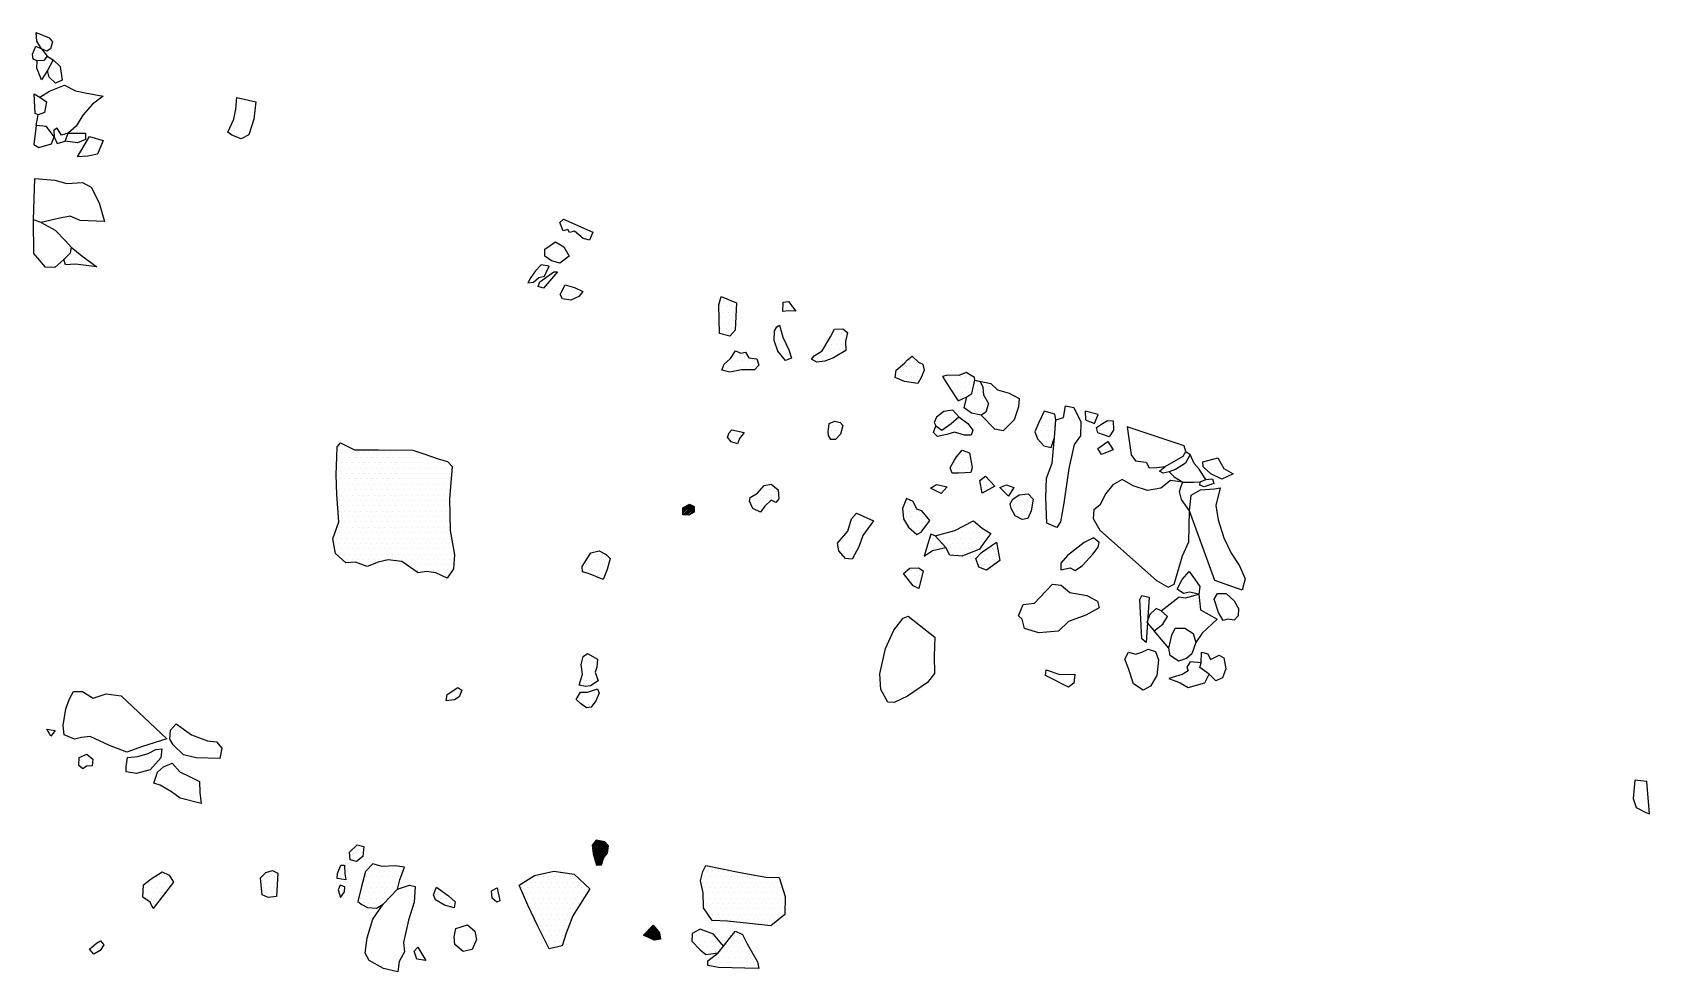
# Model space of a CAD drawing. Extents: x -889 to -513, y -1201 to -982.
import ezdxf

# ---------------------------------------------------------------- set-up
doc = ezdxf.new("R2010")
doc.units = 0
doc.header["$LTSCALE"] = 25
doc.header["$MEASUREMENT"] = 0
doc.layers.get('0').update_dxf_attribs({"linetype": 'CONTINUOUS'})
for name, color, linetype in [('KNOCHEN', 2, 'CONTINUOUS'), ('KNOCHENSCHRAFF', 2, 'CONTINUOUS'), ('STEINE', 4, 'CONTINUOUS'), ('STEINESCHRAFF', 4, 'CONTINUOUS')]:
    doc.layers.add(name, color=color, linetype=linetype)

# ---------------------------------------------------------------- blocks, each defined once
blk = doc.blocks.new('*X1')
at = {"color": 0}
for p, q in [((-738.19, -1093.87), (-736.53, -1092.2)), ((-738.19, -1093.51), (-736.98, -1092.3)), ((-738.19, -1094.22), (-736.29, -1092.32)), ((-738.19, -1093.16), (-737.8, -1092.77)), ((-738.18, -1094.56), (-736.05, -1092.44)), ((-737.85, -1094.59), (-735.82, -1092.55)), ((-737.52, -1094.61), (-735.58, -1092.67)), ((-737.19, -1094.63), (-735.57, -1093.01)), ((-736.86, -1094.66), (-735.58, -1093.38)), ((-736.08, -1094.23), (-735.6, -1093.75)), ((-759.26, -1171.5), (-758.09, -1170.33)), ((-759.23, -1171.82), (-757.78, -1170.38)), ((-759.19, -1172.14), (-757.48, -1170.43)), ((-759.16, -1172.46), (-757.18, -1170.49)), ((-759.13, -1172.79), (-756.88, -1170.54)), ((-759.1, -1173.11), (-756.58, -1170.59)), ((-759.06, -1173.43), (-756.3, -1170.67)), ((-758.98, -1173.7), (-756.13, -1170.85)), ((-758.9, -1173.98), (-755.97, -1171.04)), ((-758.82, -1174.25), (-755.8, -1171.23)), ((-758.75, -1174.52), (-755.63, -1171.41)), ((-758.67, -1174.8), (-755.53, -1171.67)), ((-758.59, -1175.07), (-755.59, -1172.08)), ((-758.51, -1175.35), (-755.65, -1172.49)), ((-758.43, -1175.62), (-755.71, -1172.91)), ((-758.35, -1175.9), (-755.94, -1173.49)), ((-758.16, -1176.06), (-756.67, -1174.57)), ((-757.79, -1176.04), (-756.84, -1175.09)), ((-757.42, -1176.02), (-757.01, -1175.61)), ((-747.3, -1192.42), (-745.05, -1190.17)), ((-747.06, -1192.53), (-744.88, -1190.36)), ((-746.82, -1192.65), (-744.72, -1190.55)), ((-746.57, -1192.76), (-744.56, -1190.74)), ((-746.33, -1192.87), (-744.39, -1190.93)), ((-746.09, -1192.98), (-744.23, -1191.12)), ((-745.85, -1193.1), (-744.07, -1191.31)), ((-745.61, -1193.21), (-743.9, -1191.5)), ((-745.37, -1193.32), (-743.74, -1191.69)), ((-745.13, -1193.44), (-743.62, -1191.92)), ((-744.88, -1193.54), (-743.58, -1192.23)), ((-744.45, -1193.47), (-743.53, -1192.55)), ((-744.03, -1193.39), (-743.49, -1192.86)), ((-743.6, -1193.32), (-743.45, -1193.17))]:
    blk.add_line(p, q, dxfattribs=at)
blk = doc.blocks.new('*X2')
at = {"color": 0}
for p, q in [((-728.75, -1045), (-728.75, -1045)), ((-727.5, -1045), (-727.5, -1045)), ((-729.375, -1046.25), (-729.375, -1046.25)), ((-729.375, -1048.75), (-729.375, -1048.75)), ((-728.75, -1047.5), (-728.75, -1047.5)), ((-728.125, -1046.25), (-728.125, -1046.25)), ((-728.125, -1048.75), (-728.125, -1048.75)), ((-727.5, -1047.5), (-727.5, -1047.5)), ((-726.875, -1046.25), (-726.875, -1046.25)), ((-726.875, -1048.75), (-726.875, -1048.75)), ((-726.25, -1047.5), (-726.25, -1047.5)), ((-729.375, -1051.25), (-729.375, -1051.25)), ((-728.75, -1050), (-728.75, -1050)), ((-728.75, -1052.5), (-728.75, -1052.5)), ((-728.125, -1051.25), (-728.125, -1051.25)), ((-727.5, -1050), (-727.5, -1050)), ((-727.5, -1052.5), (-727.5, -1052.5)), ((-726.875, -1051.25), (-726.875, -1051.25)), ((-726.25, -1050), (-726.25, -1050)), ((-702.5, -1052.5), (-702.5, -1052.5)), ((-701.25, -1052.5), (-701.25, -1052.5)), ((-705.625, -1056.25), (-705.625, -1056.25)), ((-704.375, -1056.25), (-704.375, -1056.25)), ((-703.75, -1055), (-703.75, -1055)), ((-703.125, -1053.75), (-703.125, -1053.75)), ((-703.125, -1056.25), (-703.125, -1056.25)), ((-702.5, -1055), (-702.5, -1055)), ((-701.875, -1053.75), (-701.875, -1053.75)), ((-701.875, -1056.25), (-701.875, -1056.25)), ((-701.25, -1055), (-701.25, -1055)), ((-700.625, -1053.75), (-700.625, -1053.75)), ((-700.625, -1056.25), (-700.625, -1056.25)), ((-728.75, -1060), (-728.75, -1060)), ((-727.5, -1060), (-727.5, -1060)), ((-726.875, -1058.75), (-726.875, -1058.75)), ((-726.25, -1057.5), (-726.25, -1057.5)), ((-726.25, -1060), (-726.25, -1060)), ((-725.625, -1058.75), (-725.625, -1058.75)), ((-725, -1057.5), (-725, -1057.5)), ((-725, -1060), (-725, -1060)), ((-724.375, -1058.75), (-724.375, -1058.75)), ((-723.75, -1057.5), (-723.75, -1057.5)), ((-723.75, -1060), (-723.75, -1060)), ((-723.125, -1058.75), (-723.125, -1058.75)), ((-722.5, -1060), (-722.5, -1060)), ((-721.875, -1058.75), (-721.875, -1058.75)), ((-721.25, -1060), (-721.25, -1060)), ((-706.875, -1058.75), (-706.875, -1058.75)), ((-706.25, -1057.5), (-706.25, -1057.5)), ((-705.625, -1058.75), (-705.625, -1058.75)), ((-705, -1057.5), (-705, -1057.5)), ((-703.75, -1057.5), (-703.75, -1057.5)), ((-702.5, -1057.5), (-702.5, -1057.5)), ((-686.25, -1060), (-686.25, -1060)), ((-685.625, -1058.75), (-685.625, -1058.75)), ((-685, -1060), (-685, -1060)), ((-684.375, -1058.75), (-684.375, -1058.75)), ((-683.75, -1060), (-683.75, -1060)), ((-682.5, -1060), (-682.5, -1060)), ((-726.875, -1061.25), (-726.875, -1061.25)), ((-688.75, -1062.5), (-688.75, -1062.5)), ((-688.125, -1061.25), (-688.125, -1061.25)), ((-687.5, -1062.5), (-687.5, -1062.5)), ((-686.875, -1061.25), (-686.875, -1061.25)), ((-686.25, -1062.5), (-686.25, -1062.5)), ((-685.625, -1061.25), (-685.625, -1061.25)), ((-685.625, -1063.75), (-685.625, -1063.75)), ((-685, -1062.5), (-685, -1062.5)), ((-684.375, -1061.25), (-684.375, -1061.25)), ((-684.375, -1063.75), (-684.375, -1063.75)), ((-683.75, -1062.5), (-683.75, -1062.5)), ((-683.125, -1061.25), (-683.125, -1061.25)), ((-677.5, -1062.5), (-677.5, -1062.5)), ((-676.875, -1063.75), (-676.875, -1063.75)), ((-676.25, -1062.5), (-676.25, -1062.5)), ((-675.625, -1063.75), (-675.625, -1063.75)), ((-675, -1062.5), (-675, -1062.5)), ((-674.375, -1063.75), (-674.375, -1063.75)), ((-673.75, -1062.5), (-673.75, -1062.5)), ((-673.125, -1063.75), (-673.125, -1063.75)), ((-672.5, -1062.5), (-672.5, -1062.5)), ((-671.875, -1063.75), (-671.875, -1063.75)), ((-671.25, -1062.5), (-671.25, -1062.5)), ((-670.625, -1063.75), (-670.625, -1063.75)), ((-675, -1065), (-675, -1065)), ((-674.375, -1066.25), (-674.375, -1066.25)), ((-673.75, -1065), (-673.75, -1065)), ((-673.75, -1067.5), (-673.75, -1067.5)), ((-673.125, -1066.25), (-673.125, -1066.25)), ((-672.5, -1065), (-672.5, -1065)), ((-671.875, -1066.25), (-671.875, -1066.25)), ((-671.25, -1065), (-671.25, -1065)), ((-654.375, -1071.25), (-654.375, -1071.25)), ((-653.125, -1071.25), (-653.125, -1071.25)), ((-651.875, -1071.25), (-651.875, -1071.25)), ((-644.375, -1071.25), (-644.375, -1071.25)), ((-643.125, -1071.25), (-643.125, -1071.25)), ((-641.875, -1071.25), (-641.875, -1071.25)), ((-703.75, -1075), (-703.75, -1075)), ((-703.125, -1073.75), (-703.125, -1073.75)), ((-702.5, -1075), (-702.5, -1075)), ((-701.875, -1073.75), (-701.875, -1073.75)), ((-656.25, -1075), (-656.25, -1075)), ((-655.625, -1073.75), (-655.625, -1073.75)), ((-655, -1072.5), (-655, -1072.5)), ((-655, -1075), (-655, -1075)), ((-654.375, -1073.75), (-654.375, -1073.75)), ((-653.75, -1072.5), (-653.75, -1072.5)), ((-653.75, -1075), (-653.75, -1075)), ((-653.125, -1073.75), (-653.125, -1073.75)), ((-652.5, -1072.5), (-652.5, -1072.5)), ((-652.5, -1075), (-652.5, -1075)), ((-651.875, -1073.75), (-651.875, -1073.75)), ((-643.75, -1072.5), (-643.75, -1072.5)), ((-642.5, -1072.5), (-642.5, -1072.5)), ((-641.25, -1075), (-641.25, -1075)), ((-640.625, -1073.75), (-640.625, -1073.75)), ((-640, -1075), (-640, -1075)), ((-639.375, -1073.75), (-639.375, -1073.75)), ((-638.75, -1075), (-638.75, -1075)), ((-638.125, -1073.75), (-638.125, -1073.75)), ((-703.125, -1076.25), (-703.125, -1076.25)), ((-655.625, -1076.25), (-655.625, -1076.25)), ((-655, -1077.5), (-655, -1077.5)), ((-654.375, -1076.25), (-654.375, -1076.25)), ((-653.75, -1077.5), (-653.75, -1077.5)), ((-653.125, -1076.25), (-653.125, -1076.25)), ((-653.125, -1078.75), (-653.125, -1078.75)), ((-652.5, -1077.5), (-652.5, -1077.5)), ((-651.875, -1076.25), (-651.875, -1076.25)), ((-640.625, -1078.75), (-640.625, -1078.75)), ((-639.375, -1076.25), (-639.375, -1076.25)), ((-639.375, -1078.75), (-639.375, -1078.75)), ((-675, -1082.5), (-675, -1082.5)), ((-674.375, -1081.25), (-674.375, -1081.25)), ((-673.75, -1082.5), (-673.75, -1082.5)), ((-673.125, -1081.25), (-673.125, -1081.25)), ((-672.5, -1080), (-672.5, -1080)), ((-672.5, -1082.5), (-672.5, -1082.5)), ((-671.875, -1081.25), (-671.875, -1081.25)), ((-671.25, -1082.5), (-671.25, -1082.5)), ((-640, -1080), (-640, -1080)), ((-675.625, -1083.75), (-675.625, -1083.75)), ((-674.375, -1083.75), (-674.375, -1083.75)), ((-673.125, -1083.75), (-673.125, -1083.75)), ((-671.875, -1083.75), (-671.875, -1083.75)), ((-668.125, -1086.25), (-668.125, -1086.25)), ((-721.25, -1090), (-721.25, -1090)), ((-720, -1090), (-720, -1090)), ((-719.375, -1088.75), (-719.375, -1088.75)), ((-718.75, -1090), (-718.75, -1090)), ((-718.125, -1088.75), (-718.125, -1088.75)), ((-717.5, -1090), (-717.5, -1090)), ((-716.875, -1088.75), (-716.875, -1088.75)), ((-716.25, -1090), (-716.25, -1090)), ((-668.75, -1087.5), (-668.75, -1087.5)), ((-668.125, -1088.75), (-668.125, -1088.75)), ((-667.5, -1087.5), (-667.5, -1087.5)), ((-666.25, -1087.5), (-666.25, -1087.5)), ((-663.125, -1088.75), (-663.125, -1088.75)), ((-662.5, -1090), (-662.5, -1090)), ((-661.875, -1088.75), (-661.875, -1088.75)), ((-660, -1090), (-660, -1090)), ((-658.75, -1090), (-658.75, -1090)), ((-721.875, -1091.25), (-721.875, -1091.25)), ((-721.25, -1092.5), (-721.25, -1092.5)), ((-720.625, -1091.25), (-720.625, -1091.25)), ((-720, -1092.5), (-720, -1092.5)), ((-719.375, -1091.25), (-719.375, -1091.25)), ((-718.125, -1091.25), (-718.125, -1091.25)), ((-716.875, -1091.25), (-716.875, -1091.25)), ((-686.875, -1093.75), (-686.875, -1093.75)), ((-686.25, -1092.5), (-686.25, -1092.5)), ((-685.625, -1091.25), (-685.625, -1091.25)), ((-685.625, -1093.75), (-685.625, -1093.75)), ((-685, -1092.5), (-685, -1092.5)), ((-684.375, -1093.75), (-684.375, -1093.75)), ((-683.125, -1093.75), (-683.125, -1093.75)), ((-661.25, -1092.5), (-661.25, -1092.5)), ((-660.625, -1091.25), (-660.625, -1091.25)), ((-660.625, -1093.75), (-660.625, -1093.75)), ((-660, -1092.5), (-660, -1092.5)), ((-659.375, -1091.25), (-659.375, -1091.25)), ((-659.375, -1093.75), (-659.375, -1093.75)), ((-658.75, -1092.5), (-658.75, -1092.5)), ((-658.125, -1091.25), (-658.125, -1091.25)), ((-658.125, -1093.75), (-658.125, -1093.75)), ((-657.5, -1092.5), (-657.5, -1092.5)), ((-656.875, -1091.25), (-656.875, -1091.25)), ((-686.25, -1095), (-686.25, -1095)), ((-685.625, -1096.25), (-685.625, -1096.25)), ((-685, -1095), (-685, -1095)), ((-685, -1097.5), (-685, -1097.5)), ((-684.375, -1096.25), (-684.375, -1096.25)), ((-683.75, -1095), (-683.75, -1095)), ((-683.75, -1097.5), (-683.75, -1097.5)), ((-683.125, -1096.25), (-683.125, -1096.25)), ((-682.5, -1095), (-682.5, -1095)), ((-682.5, -1097.5), (-682.5, -1097.5)), ((-681.875, -1096.25), (-681.875, -1096.25)), ((-672.5, -1097.5), (-672.5, -1097.5)), ((-671.25, -1097.5), (-671.25, -1097.5)), ((-670.625, -1096.25), (-670.625, -1096.25)), ((-670, -1097.5), (-670, -1097.5)), ((-660, -1095), (-660, -1095)), ((-658.75, -1095), (-658.75, -1095)), ((-683.125, -1098.75), (-683.125, -1098.75)), ((-680.625, -1101.25), (-680.625, -1101.25)), ((-680, -1100), (-680, -1100)), ((-679.375, -1101.25), (-679.375, -1101.25)), ((-678.75, -1100), (-678.75, -1100)), ((-678.125, -1101.25), (-678.125, -1101.25)), ((-677.5, -1100), (-677.5, -1100)), ((-676.875, -1101.25), (-676.875, -1101.25)), ((-676.25, -1100), (-676.25, -1100)), ((-675.625, -1098.75), (-675.625, -1098.75)), ((-675.625, -1101.25), (-675.625, -1101.25)), ((-675, -1100), (-675, -1100)), ((-674.375, -1098.75), (-674.375, -1098.75)), ((-674.375, -1101.25), (-674.375, -1101.25)), ((-673.75, -1100), (-673.75, -1100)), ((-673.125, -1098.75), (-673.125, -1098.75)), ((-673.125, -1101.25), (-673.125, -1101.25)), ((-672.5, -1100), (-672.5, -1100)), ((-671.875, -1098.75), (-671.875, -1098.75)), ((-671.875, -1101.25), (-671.875, -1101.25)), ((-671.25, -1100), (-671.25, -1100)), ((-670.625, -1098.75), (-670.625, -1098.75)), ((-670.625, -1101.25), (-670.625, -1101.25)), ((-670, -1100), (-670, -1100)), ((-669.375, -1098.75), (-669.375, -1098.75)), ((-669.375, -1101.25), (-669.375, -1101.25)), ((-668.75, -1100), (-668.75, -1100)), ((-668.125, -1098.75), (-668.125, -1098.75)), ((-667.5, -1100), (-667.5, -1100)), ((-665.625, -1101.25), (-665.625, -1101.25)), ((-681.875, -1103.75), (-681.875, -1103.75)), ((-681.25, -1102.5), (-681.25, -1102.5)), ((-680, -1102.5), (-680, -1102.5)), ((-678.75, -1102.5), (-678.75, -1102.5)), ((-676.25, -1102.5), (-676.25, -1102.5)), ((-675.625, -1103.75), (-675.625, -1103.75)), ((-675, -1102.5), (-675, -1102.5)), ((-674.375, -1103.75), (-674.375, -1103.75)), ((-673.75, -1102.5), (-673.75, -1102.5)), ((-673.125, -1103.75), (-673.125, -1103.75)), ((-672.5, -1102.5), (-672.5, -1102.5)), ((-671.25, -1102.5), (-671.25, -1102.5)), ((-670, -1102.5), (-670, -1102.5)), ((-670, -1105), (-670, -1105)), ((-668.75, -1105), (-668.75, -1105)), ((-668.125, -1103.75), (-668.125, -1103.75)), ((-667.5, -1102.5), (-667.5, -1102.5)), ((-667.5, -1105), (-667.5, -1105)), ((-666.875, -1103.75), (-666.875, -1103.75)), ((-666.25, -1102.5), (-666.25, -1102.5)), ((-666.25, -1105), (-666.25, -1105)), ((-665.625, -1103.75), (-665.625, -1103.75)), ((-665, -1105), (-665, -1105)), ((-685.625, -1108.75), (-685.625, -1108.75)), ((-685, -1107.5), (-685, -1107.5)), ((-684.375, -1108.75), (-684.375, -1108.75)), ((-683.75, -1107.5), (-683.75, -1107.5)), ((-683.125, -1108.75), (-683.125, -1108.75)), ((-669.375, -1106.25), (-669.375, -1106.25)), ((-668.125, -1106.25), (-668.125, -1106.25)), ((-666.875, -1106.25), (-666.875, -1106.25)), ((-685, -1110), (-685, -1110)), ((-683.75, -1110), (-683.75, -1110))]:
    blk.add_line(p, q, dxfattribs=at)
blk = doc.blocks.new('*X3')
at = {"color": 0}
for p, q in [((-818.125, -1078.75), (-818.125, -1078.75)), ((-816.875, -1078.75), (-816.875, -1078.75)), ((-818.125, -1081.25), (-818.125, -1081.25)), ((-817.5, -1080), (-817.5, -1080)), ((-817.5, -1082.5), (-817.5, -1082.5)), ((-816.875, -1081.25), (-816.875, -1081.25)), ((-816.25, -1080), (-816.25, -1080)), ((-816.25, -1082.5), (-816.25, -1082.5)), ((-815.625, -1081.25), (-815.625, -1081.25)), ((-815, -1080), (-815, -1080)), ((-815, -1082.5), (-815, -1082.5)), ((-814.375, -1081.25), (-814.375, -1081.25)), ((-813.75, -1080), (-813.75, -1080)), ((-813.75, -1082.5), (-813.75, -1082.5)), ((-813.125, -1081.25), (-813.125, -1081.25)), ((-812.5, -1080), (-812.5, -1080)), ((-812.5, -1082.5), (-812.5, -1082.5)), ((-811.875, -1081.25), (-811.875, -1081.25)), ((-811.25, -1080), (-811.25, -1080)), ((-811.25, -1082.5), (-811.25, -1082.5)), ((-810.625, -1081.25), (-810.625, -1081.25)), ((-810, -1080), (-810, -1080)), ((-810, -1082.5), (-810, -1082.5)), ((-809.375, -1081.25), (-809.375, -1081.25)), ((-808.75, -1080), (-808.75, -1080)), ((-808.75, -1082.5), (-808.75, -1082.5)), ((-808.125, -1081.25), (-808.125, -1081.25)), ((-807.5, -1080), (-807.5, -1080)), ((-807.5, -1082.5), (-807.5, -1082.5)), ((-806.875, -1081.25), (-806.875, -1081.25)), ((-806.25, -1080), (-806.25, -1080)), ((-806.25, -1082.5), (-806.25, -1082.5)), ((-805.625, -1081.25), (-805.625, -1081.25)), ((-805, -1080), (-805, -1080)), ((-805, -1082.5), (-805, -1082.5)), ((-804.375, -1081.25), (-804.375, -1081.25)), ((-803.75, -1080), (-803.75, -1080)), ((-803.75, -1082.5), (-803.75, -1082.5)), ((-803.125, -1081.25), (-803.125, -1081.25)), ((-802.5, -1080), (-802.5, -1080)), ((-802.5, -1082.5), (-802.5, -1082.5)), ((-801.875, -1081.25), (-801.875, -1081.25)), ((-801.25, -1080), (-801.25, -1080)), ((-801.25, -1082.5), (-801.25, -1082.5)), ((-800.625, -1081.25), (-800.625, -1081.25)), ((-800, -1080), (-800, -1080)), ((-800, -1082.5), (-800, -1082.5)), ((-799.375, -1081.25), (-799.375, -1081.25)), ((-798.75, -1082.5), (-798.75, -1082.5)), ((-798.125, -1081.25), (-798.125, -1081.25)), ((-797.5, -1082.5), (-797.5, -1082.5)), ((-796.875, -1081.25), (-796.875, -1081.25)), ((-796.25, -1082.5), (-796.25, -1082.5)), ((-795, -1082.5), (-795, -1082.5)), ((-793.75, -1082.5), (-793.75, -1082.5)), ((-818.75, -1085), (-818.75, -1085)), ((-818.125, -1083.75), (-818.125, -1083.75)), ((-818.125, -1086.25), (-818.125, -1086.25)), ((-817.5, -1085), (-817.5, -1085)), ((-816.875, -1083.75), (-816.875, -1083.75)), ((-816.875, -1086.25), (-816.875, -1086.25)), ((-816.25, -1085), (-816.25, -1085)), ((-815.625, -1083.75), (-815.625, -1083.75)), ((-815.625, -1086.25), (-815.625, -1086.25)), ((-815, -1085), (-815, -1085)), ((-814.375, -1083.75), (-814.375, -1083.75)), ((-814.375, -1086.25), (-814.375, -1086.25)), ((-813.75, -1085), (-813.75, -1085)), ((-813.125, -1083.75), (-813.125, -1083.75)), ((-813.125, -1086.25), (-813.125, -1086.25)), ((-812.5, -1085), (-812.5, -1085)), ((-811.875, -1083.75), (-811.875, -1083.75)), ((-811.875, -1086.25), (-811.875, -1086.25)), ((-811.25, -1085), (-811.25, -1085)), ((-810.625, -1083.75), (-810.625, -1083.75)), ((-810.625, -1086.25), (-810.625, -1086.25)), ((-810, -1085), (-810, -1085)), ((-809.375, -1083.75), (-809.375, -1083.75)), ((-809.375, -1086.25), (-809.375, -1086.25)), ((-808.75, -1085), (-808.75, -1085)), ((-808.125, -1083.75), (-808.125, -1083.75)), ((-808.125, -1086.25), (-808.125, -1086.25)), ((-807.5, -1085), (-807.5, -1085)), ((-806.875, -1083.75), (-806.875, -1083.75)), ((-806.875, -1086.25), (-806.875, -1086.25)), ((-806.25, -1085), (-806.25, -1085)), ((-805.625, -1083.75), (-805.625, -1083.75)), ((-805.625, -1086.25), (-805.625, -1086.25)), ((-805, -1085), (-805, -1085)), ((-804.375, -1083.75), (-804.375, -1083.75)), ((-804.375, -1086.25), (-804.375, -1086.25)), ((-803.75, -1085), (-803.75, -1085)), ((-803.125, -1083.75), (-803.125, -1083.75)), ((-803.125, -1086.25), (-803.125, -1086.25)), ((-802.5, -1085), (-802.5, -1085)), ((-801.875, -1083.75), (-801.875, -1083.75)), ((-801.875, -1086.25), (-801.875, -1086.25)), ((-801.25, -1085), (-801.25, -1085)), ((-800.625, -1083.75), (-800.625, -1083.75)), ((-800.625, -1086.25), (-800.625, -1086.25)), ((-800, -1085), (-800, -1085)), ((-799.375, -1083.75), (-799.375, -1083.75)), ((-799.375, -1086.25), (-799.375, -1086.25)), ((-798.75, -1085), (-798.75, -1085)), ((-798.125, -1083.75), (-798.125, -1083.75)), ((-798.125, -1086.25), (-798.125, -1086.25)), ((-797.5, -1085), (-797.5, -1085)), ((-796.875, -1083.75), (-796.875, -1083.75)), ((-796.875, -1086.25), (-796.875, -1086.25)), ((-796.25, -1085), (-796.25, -1085)), ((-795.625, -1083.75), (-795.625, -1083.75)), ((-795.625, -1086.25), (-795.625, -1086.25)), ((-795, -1085), (-795, -1085)), ((-794.375, -1083.75), (-794.375, -1083.75)), ((-794.375, -1086.25), (-794.375, -1086.25)), ((-793.75, -1085), (-793.75, -1085)), ((-793.125, -1083.75), (-793.125, -1083.75)), ((-793.125, -1086.25), (-793.125, -1086.25)), ((-792.5, -1085), (-792.5, -1085)), ((-818.75, -1087.5), (-818.75, -1087.5)), ((-818.125, -1088.75), (-818.125, -1088.75)), ((-817.5, -1087.5), (-817.5, -1087.5)), ((-817.5, -1090), (-817.5, -1090)), ((-816.875, -1088.75), (-816.875, -1088.75)), ((-816.25, -1087.5), (-816.25, -1087.5)), ((-816.25, -1090), (-816.25, -1090)), ((-815.625, -1088.75), (-815.625, -1088.75)), ((-815, -1087.5), (-815, -1087.5)), ((-815, -1090), (-815, -1090)), ((-814.375, -1088.75), (-814.375, -1088.75)), ((-813.75, -1087.5), (-813.75, -1087.5)), ((-813.75, -1090), (-813.75, -1090)), ((-813.125, -1088.75), (-813.125, -1088.75)), ((-812.5, -1087.5), (-812.5, -1087.5)), ((-812.5, -1090), (-812.5, -1090)), ((-811.875, -1088.75), (-811.875, -1088.75)), ((-811.25, -1087.5), (-811.25, -1087.5)), ((-811.25, -1090), (-811.25, -1090)), ((-810.625, -1088.75), (-810.625, -1088.75)), ((-810, -1087.5), (-810, -1087.5)), ((-810, -1090), (-810, -1090)), ((-809.375, -1088.75), (-809.375, -1088.75)), ((-808.75, -1087.5), (-808.75, -1087.5)), ((-808.75, -1090), (-808.75, -1090)), ((-808.125, -1088.75), (-808.125, -1088.75)), ((-807.5, -1087.5), (-807.5, -1087.5)), ((-807.5, -1090), (-807.5, -1090)), ((-806.875, -1088.75), (-806.875, -1088.75)), ((-806.25, -1087.5), (-806.25, -1087.5)), ((-806.25, -1090), (-806.25, -1090)), ((-805.625, -1088.75), (-805.625, -1088.75)), ((-805, -1087.5), (-805, -1087.5)), ((-805, -1090), (-805, -1090)), ((-804.375, -1088.75), (-804.375, -1088.75)), ((-803.75, -1087.5), (-803.75, -1087.5)), ((-803.75, -1090), (-803.75, -1090)), ((-803.125, -1088.75), (-803.125, -1088.75)), ((-802.5, -1087.5), (-802.5, -1087.5)), ((-802.5, -1090), (-802.5, -1090)), ((-801.875, -1088.75), (-801.875, -1088.75)), ((-801.25, -1087.5), (-801.25, -1087.5)), ((-801.25, -1090), (-801.25, -1090)), ((-800.625, -1088.75), (-800.625, -1088.75)), ((-800, -1087.5), (-800, -1087.5)), ((-800, -1090), (-800, -1090)), ((-799.375, -1088.75), (-799.375, -1088.75)), ((-798.75, -1087.5), (-798.75, -1087.5)), ((-798.75, -1090), (-798.75, -1090)), ((-798.125, -1088.75), (-798.125, -1088.75)), ((-797.5, -1087.5), (-797.5, -1087.5)), ((-797.5, -1090), (-797.5, -1090)), ((-796.875, -1088.75), (-796.875, -1088.75)), ((-796.25, -1087.5), (-796.25, -1087.5)), ((-796.25, -1090), (-796.25, -1090)), ((-795.625, -1088.75), (-795.625, -1088.75)), ((-795, -1087.5), (-795, -1087.5)), ((-795, -1090), (-795, -1090)), ((-794.375, -1088.75), (-794.375, -1088.75)), ((-793.75, -1087.5), (-793.75, -1087.5)), ((-793.75, -1090), (-793.75, -1090)), ((-793.125, -1088.75), (-793.125, -1088.75)), ((-792.5, -1087.5), (-792.5, -1087.5)), ((-792.5, -1090), (-792.5, -1090)), ((-818.125, -1091.25), (-818.125, -1091.25)), ((-818.125, -1093.75), (-818.125, -1093.75)), ((-817.5, -1092.5), (-817.5, -1092.5)), ((-816.875, -1091.25), (-816.875, -1091.25)), ((-816.875, -1093.75), (-816.875, -1093.75)), ((-816.25, -1092.5), (-816.25, -1092.5)), ((-815.625, -1091.25), (-815.625, -1091.25)), ((-815.625, -1093.75), (-815.625, -1093.75)), ((-815, -1092.5), (-815, -1092.5)), ((-814.375, -1091.25), (-814.375, -1091.25)), ((-814.375, -1093.75), (-814.375, -1093.75)), ((-813.75, -1092.5), (-813.75, -1092.5)), ((-813.125, -1091.25), (-813.125, -1091.25)), ((-813.125, -1093.75), (-813.125, -1093.75)), ((-812.5, -1092.5), (-812.5, -1092.5)), ((-811.875, -1091.25), (-811.875, -1091.25)), ((-811.875, -1093.75), (-811.875, -1093.75)), ((-811.25, -1092.5), (-811.25, -1092.5)), ((-810.625, -1091.25), (-810.625, -1091.25)), ((-810.625, -1093.75), (-810.625, -1093.75)), ((-810, -1092.5), (-810, -1092.5)), ((-809.375, -1091.25), (-809.375, -1091.25)), ((-809.375, -1093.75), (-809.375, -1093.75)), ((-808.75, -1092.5), (-808.75, -1092.5)), ((-808.125, -1091.25), (-808.125, -1091.25)), ((-808.125, -1093.75), (-808.125, -1093.75)), ((-807.5, -1092.5), (-807.5, -1092.5)), ((-806.875, -1091.25), (-806.875, -1091.25)), ((-806.875, -1093.75), (-806.875, -1093.75)), ((-806.25, -1092.5), (-806.25, -1092.5)), ((-805.625, -1091.25), (-805.625, -1091.25)), ((-805.625, -1093.75), (-805.625, -1093.75)), ((-805, -1092.5), (-805, -1092.5)), ((-804.375, -1091.25), (-804.375, -1091.25)), ((-804.375, -1093.75), (-804.375, -1093.75)), ((-803.75, -1092.5), (-803.75, -1092.5)), ((-803.125, -1091.25), (-803.125, -1091.25)), ((-803.125, -1093.75), (-803.125, -1093.75)), ((-802.5, -1092.5), (-802.5, -1092.5)), ((-801.875, -1091.25), (-801.875, -1091.25)), ((-801.875, -1093.75), (-801.875, -1093.75)), ((-801.25, -1092.5), (-801.25, -1092.5)), ((-800.625, -1091.25), (-800.625, -1091.25)), ((-800.625, -1093.75), (-800.625, -1093.75)), ((-800, -1092.5), (-800, -1092.5)), ((-799.375, -1091.25), (-799.375, -1091.25)), ((-799.375, -1093.75), (-799.375, -1093.75)), ((-798.75, -1092.5), (-798.75, -1092.5)), ((-798.125, -1091.25), (-798.125, -1091.25)), ((-798.125, -1093.75), (-798.125, -1093.75)), ((-797.5, -1092.5), (-797.5, -1092.5)), ((-796.875, -1091.25), (-796.875, -1091.25)), ((-796.875, -1093.75), (-796.875, -1093.75)), ((-796.25, -1092.5), (-796.25, -1092.5)), ((-795.625, -1091.25), (-795.625, -1091.25)), ((-795.625, -1093.75), (-795.625, -1093.75)), ((-795, -1092.5), (-795, -1092.5)), ((-794.375, -1091.25), (-794.375, -1091.25)), ((-794.375, -1093.75), (-794.375, -1093.75)), ((-793.75, -1092.5), (-793.75, -1092.5)), ((-793.125, -1091.25), (-793.125, -1091.25)), ((-793.125, -1093.75), (-793.125, -1093.75)), ((-792.5, -1092.5), (-792.5, -1092.5)), ((-818.125, -1096.25), (-818.125, -1096.25)), ((-817.5, -1095), (-817.5, -1095)), ((-817.5, -1097.5), (-817.5, -1097.5)), ((-816.875, -1096.25), (-816.875, -1096.25)), ((-816.25, -1095), (-816.25, -1095)), ((-816.25, -1097.5), (-816.25, -1097.5)), ((-815.625, -1096.25), (-815.625, -1096.25)), ((-815, -1095), (-815, -1095)), ((-815, -1097.5), (-815, -1097.5)), ((-814.375, -1096.25), (-814.375, -1096.25)), ((-813.75, -1095), (-813.75, -1095)), ((-813.75, -1097.5), (-813.75, -1097.5)), ((-813.125, -1096.25), (-813.125, -1096.25)), ((-812.5, -1095), (-812.5, -1095)), ((-812.5, -1097.5), (-812.5, -1097.5)), ((-811.875, -1096.25), (-811.875, -1096.25)), ((-811.25, -1095), (-811.25, -1095)), ((-811.25, -1097.5), (-811.25, -1097.5)), ((-810.625, -1096.25), (-810.625, -1096.25)), ((-810, -1095), (-810, -1095)), ((-810, -1097.5), (-810, -1097.5)), ((-809.375, -1096.25), (-809.375, -1096.25)), ((-808.75, -1095), (-808.75, -1095)), ((-808.75, -1097.5), (-808.75, -1097.5)), ((-808.125, -1096.25), (-808.125, -1096.25)), ((-807.5, -1095), (-807.5, -1095)), ((-807.5, -1097.5), (-807.5, -1097.5)), ((-806.875, -1096.25), (-806.875, -1096.25)), ((-806.25, -1095), (-806.25, -1095)), ((-806.25, -1097.5), (-806.25, -1097.5)), ((-805.625, -1096.25), (-805.625, -1096.25)), ((-805, -1095), (-805, -1095)), ((-805, -1097.5), (-805, -1097.5)), ((-804.375, -1096.25), (-804.375, -1096.25)), ((-803.75, -1095), (-803.75, -1095)), ((-803.75, -1097.5), (-803.75, -1097.5)), ((-803.125, -1096.25), (-803.125, -1096.25)), ((-802.5, -1095), (-802.5, -1095)), ((-802.5, -1097.5), (-802.5, -1097.5)), ((-801.875, -1096.25), (-801.875, -1096.25)), ((-801.25, -1095), (-801.25, -1095)), ((-801.25, -1097.5), (-801.25, -1097.5)), ((-800.625, -1096.25), (-800.625, -1096.25)), ((-800, -1095), (-800, -1095)), ((-800, -1097.5), (-800, -1097.5)), ((-799.375, -1096.25), (-799.375, -1096.25)), ((-798.75, -1095), (-798.75, -1095)), ((-798.75, -1097.5), (-798.75, -1097.5)), ((-798.125, -1096.25), (-798.125, -1096.25)), ((-797.5, -1095), (-797.5, -1095)), ((-797.5, -1097.5), (-797.5, -1097.5)), ((-796.875, -1096.25), (-796.875, -1096.25)), ((-796.25, -1095), (-796.25, -1095)), ((-796.25, -1097.5), (-796.25, -1097.5)), ((-795.625, -1096.25), (-795.625, -1096.25)), ((-795, -1095), (-795, -1095)), ((-795, -1097.5), (-795, -1097.5)), ((-794.375, -1096.25), (-794.375, -1096.25)), ((-793.75, -1095), (-793.75, -1095)), ((-793.75, -1097.5), (-793.75, -1097.5)), ((-793.125, -1096.25), (-793.125, -1096.25)), ((-792.5, -1095), (-792.5, -1095)), ((-792.5, -1097.5), (-792.5, -1097.5)), ((-819.375, -1101.25), (-819.375, -1101.25)), ((-818.75, -1100), (-818.75, -1100)), ((-818.125, -1098.75), (-818.125, -1098.75)), ((-818.125, -1101.25), (-818.125, -1101.25)), ((-817.5, -1100), (-817.5, -1100)), ((-816.875, -1098.75), (-816.875, -1098.75)), ((-816.875, -1101.25), (-816.875, -1101.25)), ((-816.25, -1100), (-816.25, -1100)), ((-815.625, -1098.75), (-815.625, -1098.75)), ((-815.625, -1101.25), (-815.625, -1101.25)), ((-815, -1100), (-815, -1100)), ((-814.375, -1098.75), (-814.375, -1098.75)), ((-814.375, -1101.25), (-814.375, -1101.25)), ((-813.75, -1100), (-813.75, -1100)), ((-813.125, -1098.75), (-813.125, -1098.75)), ((-813.125, -1101.25), (-813.125, -1101.25)), ((-812.5, -1100), (-812.5, -1100)), ((-811.875, -1098.75), (-811.875, -1098.75)), ((-811.875, -1101.25), (-811.875, -1101.25)), ((-811.25, -1100), (-811.25, -1100)), ((-810.625, -1098.75), (-810.625, -1098.75)), ((-810.625, -1101.25), (-810.625, -1101.25)), ((-810, -1100), (-810, -1100)), ((-809.375, -1098.75), (-809.375, -1098.75)), ((-809.375, -1101.25), (-809.375, -1101.25)), ((-808.75, -1100), (-808.75, -1100)), ((-808.125, -1098.75), (-808.125, -1098.75)), ((-808.125, -1101.25), (-808.125, -1101.25)), ((-807.5, -1100), (-807.5, -1100)), ((-806.875, -1098.75), (-806.875, -1098.75)), ((-806.875, -1101.25), (-806.875, -1101.25)), ((-806.25, -1100), (-806.25, -1100)), ((-805.625, -1098.75), (-805.625, -1098.75)), ((-805.625, -1101.25), (-805.625, -1101.25)), ((-805, -1100), (-805, -1100)), ((-804.375, -1098.75), (-804.375, -1098.75)), ((-804.375, -1101.25), (-804.375, -1101.25)), ((-803.75, -1100), (-803.75, -1100)), ((-803.125, -1098.75), (-803.125, -1098.75)), ((-803.125, -1101.25), (-803.125, -1101.25)), ((-802.5, -1100), (-802.5, -1100)), ((-801.875, -1098.75), (-801.875, -1098.75)), ((-801.875, -1101.25), (-801.875, -1101.25)), ((-801.25, -1100), (-801.25, -1100)), ((-800.625, -1098.75), (-800.625, -1098.75)), ((-800.625, -1101.25), (-800.625, -1101.25)), ((-800, -1100), (-800, -1100)), ((-799.375, -1098.75), (-799.375, -1098.75)), ((-799.375, -1101.25), (-799.375, -1101.25)), ((-798.75, -1100), (-798.75, -1100)), ((-798.125, -1098.75), (-798.125, -1098.75)), ((-798.125, -1101.25), (-798.125, -1101.25)), ((-797.5, -1100), (-797.5, -1100)), ((-796.875, -1098.75), (-796.875, -1098.75)), ((-796.875, -1101.25), (-796.875, -1101.25)), ((-796.25, -1100), (-796.25, -1100)), ((-795.625, -1098.75), (-795.625, -1098.75)), ((-795.625, -1101.25), (-795.625, -1101.25)), ((-795, -1100), (-795, -1100)), ((-794.375, -1098.75), (-794.375, -1098.75)), ((-794.375, -1101.25), (-794.375, -1101.25)), ((-793.75, -1100), (-793.75, -1100)), ((-793.125, -1098.75), (-793.125, -1098.75)), ((-793.125, -1101.25), (-793.125, -1101.25)), ((-792.5, -1100), (-792.5, -1100)), ((-791.875, -1101.25), (-791.875, -1101.25)), ((-818.75, -1102.5), (-818.75, -1102.5)), ((-818.125, -1103.75), (-818.125, -1103.75)), ((-817.5, -1102.5), (-817.5, -1102.5)), ((-816.875, -1103.75), (-816.875, -1103.75)), ((-816.25, -1102.5), (-816.25, -1102.5)), ((-816.25, -1105), (-816.25, -1105)), ((-815.625, -1103.75), (-815.625, -1103.75)), ((-815, -1102.5), (-815, -1102.5)), ((-815, -1105), (-815, -1105)), ((-814.375, -1103.75), (-814.375, -1103.75)), ((-813.75, -1102.5), (-813.75, -1102.5)), ((-813.75, -1105), (-813.75, -1105)), ((-813.125, -1103.75), (-813.125, -1103.75)), ((-812.5, -1102.5), (-812.5, -1102.5)), ((-812.5, -1105), (-812.5, -1105)), ((-811.875, -1103.75), (-811.875, -1103.75)), ((-811.25, -1102.5), (-811.25, -1102.5)), ((-811.25, -1105), (-811.25, -1105)), ((-810.625, -1103.75), (-810.625, -1103.75)), ((-810, -1102.5), (-810, -1102.5)), ((-810, -1105), (-810, -1105)), ((-809.375, -1103.75), (-809.375, -1103.75)), ((-808.75, -1102.5), (-808.75, -1102.5)), ((-808.75, -1105), (-808.75, -1105)), ((-808.125, -1103.75), (-808.125, -1103.75)), ((-807.5, -1102.5), (-807.5, -1102.5)), ((-807.5, -1105), (-807.5, -1105)), ((-806.875, -1103.75), (-806.875, -1103.75)), ((-806.25, -1102.5), (-806.25, -1102.5)), ((-806.25, -1105), (-806.25, -1105)), ((-805.625, -1103.75), (-805.625, -1103.75)), ((-805, -1102.5), (-805, -1102.5)), ((-805, -1105), (-805, -1105)), ((-804.375, -1103.75), (-804.375, -1103.75)), ((-803.75, -1102.5), (-803.75, -1102.5)), ((-803.75, -1105), (-803.75, -1105)), ((-803.125, -1103.75), (-803.125, -1103.75)), ((-802.5, -1102.5), (-802.5, -1102.5)), ((-802.5, -1105), (-802.5, -1105)), ((-801.875, -1103.75), (-801.875, -1103.75)), ((-801.25, -1102.5), (-801.25, -1102.5)), ((-801.25, -1105), (-801.25, -1105)), ((-800.625, -1103.75), (-800.625, -1103.75)), ((-800, -1102.5), (-800, -1102.5)), ((-800, -1105), (-800, -1105)), ((-799.375, -1103.75), (-799.375, -1103.75)), ((-798.75, -1102.5), (-798.75, -1102.5)), ((-798.75, -1105), (-798.75, -1105)), ((-798.125, -1103.75), (-798.125, -1103.75)), ((-797.5, -1102.5), (-797.5, -1102.5)), ((-797.5, -1105), (-797.5, -1105)), ((-796.875, -1103.75), (-796.875, -1103.75)), ((-796.25, -1102.5), (-796.25, -1102.5)), ((-796.25, -1105), (-796.25, -1105)), ((-795.625, -1103.75), (-795.625, -1103.75)), ((-795, -1102.5), (-795, -1102.5)), ((-795, -1105), (-795, -1105)), ((-794.375, -1103.75), (-794.375, -1103.75)), ((-793.75, -1102.5), (-793.75, -1102.5)), ((-793.75, -1105), (-793.75, -1105)), ((-793.125, -1103.75), (-793.125, -1103.75)), ((-792.5, -1102.5), (-792.5, -1102.5)), ((-792.5, -1105), (-792.5, -1105)), ((-791.875, -1103.75), (-791.875, -1103.75)), ((-760, -1105), (-760, -1105)), ((-759.375, -1103.75), (-759.375, -1103.75)), ((-758.75, -1105), (-758.75, -1105)), ((-758.125, -1103.75), (-758.125, -1103.75)), ((-757.5, -1105), (-757.5, -1105)), ((-756.875, -1103.75), (-756.875, -1103.75)), ((-756.25, -1105), (-756.25, -1105)), ((-811.875, -1106.25), (-811.875, -1106.25)), ((-801.875, -1106.25), (-801.875, -1106.25)), ((-800.625, -1106.25), (-800.625, -1106.25)), ((-800, -1107.5), (-800, -1107.5)), ((-799.375, -1106.25), (-799.375, -1106.25)), ((-798.75, -1107.5), (-798.75, -1107.5)), ((-798.125, -1106.25), (-798.125, -1106.25)), ((-797.5, -1107.5), (-797.5, -1107.5)), ((-796.875, -1106.25), (-796.875, -1106.25)), ((-796.25, -1107.5), (-796.25, -1107.5)), ((-795.625, -1106.25), (-795.625, -1106.25)), ((-795, -1107.5), (-795, -1107.5)), ((-794.375, -1106.25), (-794.375, -1106.25)), ((-793.75, -1107.5), (-793.75, -1107.5)), ((-793.125, -1106.25), (-793.125, -1106.25)), ((-793.125, -1108.75), (-793.125, -1108.75)), ((-792.5, -1107.5), (-792.5, -1107.5)), ((-791.875, -1106.25), (-791.875, -1106.25)), ((-761.25, -1107.5), (-761.25, -1107.5)), ((-760.625, -1106.25), (-760.625, -1106.25)), ((-760, -1107.5), (-760, -1107.5)), ((-759.375, -1106.25), (-759.375, -1106.25)), ((-758.75, -1107.5), (-758.75, -1107.5)), ((-758.125, -1106.25), (-758.125, -1106.25)), ((-758.125, -1108.75), (-758.125, -1108.75)), ((-757.5, -1107.5), (-757.5, -1107.5)), ((-756.875, -1106.25), (-756.875, -1106.25)), ((-756.875, -1108.75), (-756.875, -1108.75)), ((-756.25, -1107.5), (-756.25, -1107.5)), ((-755.625, -1106.25), (-755.625, -1106.25)), ((-810.625, -1176.25), (-810.625, -1176.25)), ((-809.375, -1176.25), (-809.375, -1176.25)), ((-805.625, -1176.25), (-805.625, -1176.25)), ((-862.5, -1180), (-862.5, -1180)), ((-861.25, -1180), (-861.25, -1180)), ((-860.625, -1178.75), (-860.625, -1178.75)), ((-860, -1180), (-860, -1180)), ((-859.375, -1178.75), (-859.375, -1178.75)), ((-858.75, -1180), (-858.75, -1180)), ((-858.125, -1178.75), (-858.125, -1178.75)), ((-857.5, -1180), (-857.5, -1180)), ((-836.25, -1180), (-836.25, -1180)), ((-835.625, -1178.75), (-835.625, -1178.75)), ((-835, -1180), (-835, -1180)), ((-834.375, -1178.75), (-834.375, -1178.75)), ((-833.75, -1177.5), (-833.75, -1177.5)), ((-833.75, -1180), (-833.75, -1180)), ((-833.125, -1178.75), (-833.125, -1178.75)), ((-812.5, -1180), (-812.5, -1180)), ((-811.875, -1178.75), (-811.875, -1178.75)), ((-811.25, -1177.5), (-811.25, -1177.5)), ((-811.25, -1180), (-811.25, -1180)), ((-810.625, -1178.75), (-810.625, -1178.75)), ((-810, -1177.5), (-810, -1177.5)), ((-810, -1180), (-810, -1180)), ((-809.375, -1178.75), (-809.375, -1178.75)), ((-808.75, -1177.5), (-808.75, -1177.5)), ((-808.75, -1180), (-808.75, -1180)), ((-808.125, -1178.75), (-808.125, -1178.75)), ((-807.5, -1177.5), (-807.5, -1177.5)), ((-807.5, -1180), (-807.5, -1180)), ((-806.875, -1178.75), (-806.875, -1178.75)), ((-806.25, -1177.5), (-806.25, -1177.5)), ((-806.25, -1180), (-806.25, -1180)), ((-805.625, -1178.75), (-805.625, -1178.75)), ((-805, -1177.5), (-805, -1177.5)), ((-805, -1180), (-805, -1180)), ((-804.375, -1178.75), (-804.375, -1178.75)), ((-803.75, -1177.5), (-803.75, -1177.5)), ((-775, -1180), (-775, -1180)), ((-773.75, -1180), (-773.75, -1180)), ((-773.125, -1178.75), (-773.125, -1178.75)), ((-772.5, -1180), (-772.5, -1180)), ((-771.875, -1178.75), (-771.875, -1178.75)), ((-771.25, -1180), (-771.25, -1180)), ((-770.625, -1178.75), (-770.625, -1178.75)), ((-770, -1180), (-770, -1180)), ((-769.375, -1178.75), (-769.375, -1178.75)), ((-768.75, -1180), (-768.75, -1180)), ((-768.125, -1178.75), (-768.125, -1178.75)), ((-767.5, -1180), (-767.5, -1180)), ((-766.875, -1178.75), (-766.875, -1178.75)), ((-766.25, -1180), (-766.25, -1180)), ((-765.625, -1178.75), (-765.625, -1178.75)), ((-765, -1180), (-765, -1180)), ((-764.375, -1178.75), (-764.375, -1178.75)), ((-763.75, -1180), (-763.75, -1180)), ((-763.125, -1178.75), (-763.125, -1178.75)), ((-762.5, -1180), (-762.5, -1180)), ((-733.75, -1180), (-733.75, -1180)), ((-733.125, -1178.75), (-733.125, -1178.75)), ((-732.5, -1177.5), (-732.5, -1177.5)), ((-732.5, -1180), (-732.5, -1180)), ((-731.875, -1178.75), (-731.875, -1178.75)), ((-731.25, -1177.5), (-731.25, -1177.5)), ((-731.25, -1180), (-731.25, -1180)), ((-730.625, -1178.75), (-730.625, -1178.75)), ((-730, -1177.5), (-730, -1177.5)), ((-730, -1180), (-730, -1180)), ((-729.375, -1178.75), (-729.375, -1178.75)), ((-728.75, -1177.5), (-728.75, -1177.5)), ((-728.75, -1180), (-728.75, -1180)), ((-728.125, -1178.75), (-728.125, -1178.75)), ((-727.5, -1177.5), (-727.5, -1177.5)), ((-727.5, -1180), (-727.5, -1180)), ((-726.875, -1178.75), (-726.875, -1178.75)), ((-726.25, -1180), (-726.25, -1180)), ((-725.625, -1178.75), (-725.625, -1178.75)), ((-725, -1180), (-725, -1180)), ((-724.375, -1178.75), (-724.375, -1178.75)), ((-723.75, -1180), (-723.75, -1180)), ((-723.125, -1178.75), (-723.125, -1178.75)), ((-722.5, -1180), (-722.5, -1180)), ((-721.875, -1178.75), (-721.875, -1178.75)), ((-721.25, -1180), (-721.25, -1180)), ((-720.625, -1178.75), (-720.625, -1178.75)), ((-720, -1180), (-720, -1180)), ((-718.75, -1180), (-718.75, -1180)), ((-717.5, -1180), (-717.5, -1180)), ((-716.25, -1180), (-716.25, -1180)), ((-863.125, -1181.25), (-863.125, -1181.25)), ((-863.125, -1183.75), (-863.125, -1183.75)), ((-862.5, -1182.5), (-862.5, -1182.5)), ((-861.875, -1181.25), (-861.875, -1181.25)), ((-861.875, -1183.75), (-861.875, -1183.75)), ((-861.25, -1182.5), (-861.25, -1182.5)), ((-860.625, -1181.25), (-860.625, -1181.25)), ((-860.625, -1183.75), (-860.625, -1183.75)), ((-860, -1182.5), (-860, -1182.5)), ((-859.375, -1181.25), (-859.375, -1181.25)), ((-858.75, -1182.5), (-858.75, -1182.5)), ((-858.125, -1181.25), (-858.125, -1181.25)), ((-835.625, -1181.25), (-835.625, -1181.25)), ((-835, -1182.5), (-835, -1182.5)), ((-834.375, -1181.25), (-834.375, -1181.25)), ((-833.75, -1182.5), (-833.75, -1182.5)), ((-833.125, -1181.25), (-833.125, -1181.25)), ((-813.125, -1183.75), (-813.125, -1183.75)), ((-812.5, -1182.5), (-812.5, -1182.5)), ((-811.875, -1181.25), (-811.875, -1181.25)), ((-811.875, -1183.75), (-811.875, -1183.75)), ((-811.25, -1182.5), (-811.25, -1182.5)), ((-810.625, -1181.25), (-810.625, -1181.25)), ((-810.625, -1183.75), (-810.625, -1183.75)), ((-810, -1182.5), (-810, -1182.5)), ((-809.375, -1181.25), (-809.375, -1181.25)), ((-809.375, -1183.75), (-809.375, -1183.75)), ((-808.75, -1182.5), (-808.75, -1182.5)), ((-808.125, -1181.25), (-808.125, -1181.25)), ((-808.125, -1183.75), (-808.125, -1183.75)), ((-807.5, -1182.5), (-807.5, -1182.5)), ((-806.875, -1181.25), (-806.875, -1181.25)), ((-806.875, -1183.75), (-806.875, -1183.75)), ((-806.25, -1182.5), (-806.25, -1182.5)), ((-805.625, -1181.25), (-805.625, -1181.25)), ((-795.625, -1183.75), (-795.625, -1183.75)), ((-795, -1182.5), (-795, -1182.5)), ((-794.375, -1183.75), (-794.375, -1183.75)), ((-793.75, -1182.5), (-793.75, -1182.5)), ((-793.125, -1183.75), (-793.125, -1183.75)), ((-775.625, -1181.25), (-775.625, -1181.25)), ((-775, -1182.5), (-775, -1182.5)), ((-774.375, -1181.25), (-774.375, -1181.25)), ((-774.375, -1183.75), (-774.375, -1183.75)), ((-773.75, -1182.5), (-773.75, -1182.5)), ((-773.125, -1181.25), (-773.125, -1181.25)), ((-773.125, -1183.75), (-773.125, -1183.75)), ((-772.5, -1182.5), (-772.5, -1182.5)), ((-771.875, -1181.25), (-771.875, -1181.25)), ((-771.875, -1183.75), (-771.875, -1183.75)), ((-771.25, -1182.5), (-771.25, -1182.5)), ((-770.625, -1181.25), (-770.625, -1181.25)), ((-770.625, -1183.75), (-770.625, -1183.75)), ((-770, -1182.5), (-770, -1182.5)), ((-769.375, -1181.25), (-769.375, -1181.25)), ((-769.375, -1183.75), (-769.375, -1183.75)), ((-768.75, -1182.5), (-768.75, -1182.5)), ((-768.125, -1181.25), (-768.125, -1181.25)), ((-768.125, -1183.75), (-768.125, -1183.75)), ((-767.5, -1182.5), (-767.5, -1182.5)), ((-766.875, -1181.25), (-766.875, -1181.25)), ((-766.875, -1183.75), (-766.875, -1183.75)), ((-766.25, -1182.5), (-766.25, -1182.5)), ((-765.625, -1181.25), (-765.625, -1181.25)), ((-765.625, -1183.75), (-765.625, -1183.75)), ((-765, -1182.5), (-765, -1182.5)), ((-764.375, -1181.25), (-764.375, -1181.25)), ((-764.375, -1183.75), (-764.375, -1183.75)), ((-763.75, -1182.5), (-763.75, -1182.5)), ((-763.125, -1181.25), (-763.125, -1181.25)), ((-763.125, -1183.75), (-763.125, -1183.75)), ((-762.5, -1182.5), (-762.5, -1182.5)), ((-761.875, -1181.25), (-761.875, -1181.25)), ((-761.875, -1183.75), (-761.875, -1183.75)), ((-761.25, -1182.5), (-761.25, -1182.5)), ((-760.625, -1181.25), (-760.625, -1181.25)), ((-733.125, -1181.25), (-733.125, -1181.25)), ((-733.125, -1183.75), (-733.125, -1183.75)), ((-732.5, -1182.5), (-732.5, -1182.5)), ((-731.875, -1181.25), (-731.875, -1181.25)), ((-731.875, -1183.75), (-731.875, -1183.75)), ((-731.25, -1182.5), (-731.25, -1182.5)), ((-730.625, -1181.25), (-730.625, -1181.25)), ((-730.625, -1183.75), (-730.625, -1183.75)), ((-730, -1182.5), (-730, -1182.5)), ((-729.375, -1181.25), (-729.375, -1181.25)), ((-729.375, -1183.75), (-729.375, -1183.75)), ((-728.75, -1182.5), (-728.75, -1182.5)), ((-728.125, -1181.25), (-728.125, -1181.25)), ((-728.125, -1183.75), (-728.125, -1183.75)), ((-727.5, -1182.5), (-727.5, -1182.5)), ((-726.875, -1181.25), (-726.875, -1181.25)), ((-726.875, -1183.75), (-726.875, -1183.75)), ((-726.25, -1182.5), (-726.25, -1182.5)), ((-725.625, -1181.25), (-725.625, -1181.25)), ((-725.625, -1183.75), (-725.625, -1183.75)), ((-725, -1182.5), (-725, -1182.5)), ((-724.375, -1181.25), (-724.375, -1181.25)), ((-724.375, -1183.75), (-724.375, -1183.75)), ((-723.75, -1182.5), (-723.75, -1182.5)), ((-723.125, -1181.25), (-723.125, -1181.25)), ((-723.125, -1183.75), (-723.125, -1183.75)), ((-722.5, -1182.5), (-722.5, -1182.5)), ((-721.875, -1181.25), (-721.875, -1181.25)), ((-721.875, -1183.75), (-721.875, -1183.75)), ((-721.25, -1182.5), (-721.25, -1182.5)), ((-720.625, -1181.25), (-720.625, -1181.25)), ((-720.625, -1183.75), (-720.625, -1183.75)), ((-720, -1182.5), (-720, -1182.5)), ((-719.375, -1181.25), (-719.375, -1181.25)), ((-719.375, -1183.75), (-719.375, -1183.75)), ((-718.75, -1182.5), (-718.75, -1182.5)), ((-718.125, -1181.25), (-718.125, -1181.25)), ((-718.125, -1183.75), (-718.125, -1183.75)), ((-717.5, -1182.5), (-717.5, -1182.5)), ((-716.875, -1181.25), (-716.875, -1181.25)), ((-716.875, -1183.75), (-716.875, -1183.75)), ((-716.25, -1182.5), (-716.25, -1182.5)), ((-715.625, -1181.25), (-715.625, -1181.25)), ((-715.625, -1183.75), (-715.625, -1183.75)), ((-715, -1182.5), (-715, -1182.5)), ((-861.25, -1185), (-861.25, -1185)), ((-812.5, -1185), (-812.5, -1185)), ((-811.25, -1185), (-811.25, -1185)), ((-810, -1185), (-810, -1185)), ((-808.75, -1185), (-808.75, -1185)), ((-793.75, -1185), (-793.75, -1185)), ((-792.5, -1185), (-792.5, -1185)), ((-791.25, -1185), (-791.25, -1185)), ((-773.75, -1185), (-773.75, -1185)), ((-773.125, -1186.25), (-773.125, -1186.25)), ((-772.5, -1185), (-772.5, -1185)), ((-772.5, -1187.5), (-772.5, -1187.5)), ((-771.875, -1186.25), (-771.875, -1186.25)), ((-771.25, -1185), (-771.25, -1185)), ((-771.25, -1187.5), (-771.25, -1187.5)), ((-770.625, -1186.25), (-770.625, -1186.25)), ((-770, -1185), (-770, -1185)), ((-770, -1187.5), (-770, -1187.5)), ((-769.375, -1186.25), (-769.375, -1186.25)), ((-768.75, -1185), (-768.75, -1185)), ((-768.75, -1187.5), (-768.75, -1187.5)), ((-768.125, -1186.25), (-768.125, -1186.25)), ((-767.5, -1185), (-767.5, -1185)), ((-767.5, -1187.5), (-767.5, -1187.5)), ((-766.875, -1186.25), (-766.875, -1186.25)), ((-766.25, -1185), (-766.25, -1185)), ((-766.25, -1187.5), (-766.25, -1187.5)), ((-765.625, -1186.25), (-765.625, -1186.25)), ((-765, -1185), (-765, -1185)), ((-765, -1187.5), (-765, -1187.5)), ((-764.375, -1186.25), (-764.375, -1186.25)), ((-763.75, -1185), (-763.75, -1185)), ((-763.75, -1187.5), (-763.75, -1187.5)), ((-763.125, -1186.25), (-763.125, -1186.25)), ((-762.5, -1185), (-762.5, -1185)), ((-733.125, -1186.25), (-733.125, -1186.25)), ((-732.5, -1185), (-732.5, -1185)), ((-731.875, -1186.25), (-731.875, -1186.25)), ((-731.25, -1185), (-731.25, -1185)), ((-731.25, -1187.5), (-731.25, -1187.5)), ((-730.625, -1186.25), (-730.625, -1186.25)), ((-730, -1185), (-730, -1185)), ((-730, -1187.5), (-730, -1187.5)), ((-729.375, -1186.25), (-729.375, -1186.25)), ((-728.75, -1185), (-728.75, -1185)), ((-728.75, -1187.5), (-728.75, -1187.5)), ((-728.125, -1186.25), (-728.125, -1186.25)), ((-727.5, -1185), (-727.5, -1185)), ((-727.5, -1187.5), (-727.5, -1187.5)), ((-726.875, -1186.25), (-726.875, -1186.25)), ((-726.25, -1185), (-726.25, -1185)), ((-726.25, -1187.5), (-726.25, -1187.5)), ((-725.625, -1186.25), (-725.625, -1186.25)), ((-725, -1185), (-725, -1185)), ((-725, -1187.5), (-725, -1187.5)), ((-724.375, -1186.25), (-724.375, -1186.25)), ((-723.75, -1185), (-723.75, -1185)), ((-723.75, -1187.5), (-723.75, -1187.5)), ((-723.125, -1186.25), (-723.125, -1186.25)), ((-722.5, -1185), (-722.5, -1185)), ((-722.5, -1187.5), (-722.5, -1187.5)), ((-721.875, -1186.25), (-721.875, -1186.25)), ((-721.25, -1185), (-721.25, -1185)), ((-721.25, -1187.5), (-721.25, -1187.5)), ((-720.625, -1186.25), (-720.625, -1186.25)), ((-720, -1185), (-720, -1185)), ((-720, -1187.5), (-720, -1187.5)), ((-719.375, -1186.25), (-719.375, -1186.25)), ((-718.75, -1185), (-718.75, -1185)), ((-718.75, -1187.5), (-718.75, -1187.5)), ((-718.125, -1186.25), (-718.125, -1186.25)), ((-717.5, -1185), (-717.5, -1185)), ((-717.5, -1187.5), (-717.5, -1187.5)), ((-716.875, -1186.25), (-716.875, -1186.25)), ((-716.25, -1185), (-716.25, -1185)), ((-716.25, -1187.5), (-716.25, -1187.5)), ((-715.625, -1186.25), (-715.625, -1186.25)), ((-715, -1185), (-715, -1185)), ((-715, -1187.5), (-715, -1187.5)), ((-771.875, -1188.75), (-771.875, -1188.75)), ((-771.25, -1190), (-771.25, -1190)), ((-770.625, -1188.75), (-770.625, -1188.75)), ((-770.625, -1191.25), (-770.625, -1191.25)), ((-770, -1190), (-770, -1190)), ((-769.375, -1188.75), (-769.375, -1188.75)), ((-769.375, -1191.25), (-769.375, -1191.25)), ((-768.75, -1190), (-768.75, -1190)), ((-768.125, -1188.75), (-768.125, -1188.75)), ((-768.125, -1191.25), (-768.125, -1191.25)), ((-767.5, -1190), (-767.5, -1190)), ((-766.875, -1188.75), (-766.875, -1188.75)), ((-766.875, -1191.25), (-766.875, -1191.25)), ((-766.25, -1190), (-766.25, -1190)), ((-765.625, -1188.75), (-765.625, -1188.75)), ((-765.625, -1191.25), (-765.625, -1191.25)), ((-765, -1190), (-765, -1190)), ((-764.375, -1188.75), (-764.375, -1188.75)), ((-734.375, -1191.25), (-734.375, -1191.25)), ((-730.625, -1188.75), (-730.625, -1188.75)), ((-729.375, -1188.75), (-729.375, -1188.75)), ((-728.125, -1188.75), (-728.125, -1188.75)), ((-726.875, -1188.75), (-726.875, -1188.75)), ((-725.625, -1188.75), (-725.625, -1188.75)), ((-724.375, -1188.75), (-724.375, -1188.75)), ((-723.125, -1188.75), (-723.125, -1188.75)), ((-721.875, -1188.75), (-721.875, -1188.75)), ((-720.625, -1188.75), (-720.625, -1188.75)), ((-719.375, -1188.75), (-719.375, -1188.75)), ((-718.75, -1190), (-718.75, -1190)), ((-718.125, -1188.75), (-718.125, -1188.75)), ((-717.5, -1190), (-717.5, -1190)), ((-716.875, -1188.75), (-716.875, -1188.75)), ((-770, -1192.5), (-770, -1192.5)), ((-769.375, -1193.75), (-769.375, -1193.75)), ((-768.75, -1192.5), (-768.75, -1192.5)), ((-768.75, -1195), (-768.75, -1195)), ((-768.125, -1193.75), (-768.125, -1193.75)), ((-767.5, -1192.5), (-767.5, -1192.5)), ((-767.5, -1195), (-767.5, -1195)), ((-766.875, -1193.75), (-766.875, -1193.75)), ((-766.25, -1192.5), (-766.25, -1192.5)), ((-735.625, -1193.75), (-735.625, -1193.75)), ((-735, -1192.5), (-735, -1192.5)), ((-734.375, -1193.75), (-734.375, -1193.75)), ((-733.75, -1192.5), (-733.75, -1192.5)), ((-733.75, -1195), (-733.75, -1195)), ((-733.125, -1193.75), (-733.125, -1193.75)), ((-732.5, -1192.5), (-732.5, -1192.5)), ((-732.5, -1195), (-732.5, -1195)), ((-731.875, -1193.75), (-731.875, -1193.75)), ((-731.25, -1192.5), (-731.25, -1192.5)), ((-731.25, -1195), (-731.25, -1195)), ((-730.625, -1193.75), (-730.625, -1193.75)), ((-730, -1195), (-730, -1195)), ((-728.75, -1195), (-728.75, -1195)), ((-727.5, -1195), (-727.5, -1195)), ((-726.875, -1193.75), (-726.875, -1193.75)), ((-726.25, -1192.5), (-726.25, -1192.5)), ((-726.25, -1195), (-726.25, -1195)), ((-725.625, -1193.75), (-725.625, -1193.75)), ((-725, -1192.5), (-725, -1192.5)), ((-725, -1195), (-725, -1195)), ((-724.375, -1193.75), (-724.375, -1193.75)), ((-723.75, -1195), (-723.75, -1195)), ((-733.125, -1196.25), (-733.125, -1196.25)), ((-731.875, -1196.25), (-731.875, -1196.25)), ((-731.875, -1198.75), (-731.875, -1198.75)), ((-731.25, -1197.5), (-731.25, -1197.5)), ((-730.625, -1196.25), (-730.625, -1196.25)), ((-730.625, -1198.75), (-730.625, -1198.75)), ((-730, -1197.5), (-730, -1197.5)), ((-729.375, -1196.25), (-729.375, -1196.25)), ((-729.375, -1198.75), (-729.375, -1198.75)), ((-728.75, -1197.5), (-728.75, -1197.5)), ((-728.125, -1196.25), (-728.125, -1196.25)), ((-728.125, -1198.75), (-728.125, -1198.75)), ((-727.5, -1197.5), (-727.5, -1197.5)), ((-726.875, -1196.25), (-726.875, -1196.25)), ((-726.875, -1198.75), (-726.875, -1198.75)), ((-726.25, -1197.5), (-726.25, -1197.5)), ((-725.625, -1196.25), (-725.625, -1196.25)), ((-725.625, -1198.75), (-725.625, -1198.75)), ((-725, -1197.5), (-725, -1197.5)), ((-724.375, -1196.25), (-724.375, -1196.25)), ((-724.375, -1198.75), (-724.375, -1198.75)), ((-723.75, -1197.5), (-723.75, -1197.5)), ((-723.125, -1196.25), (-723.125, -1196.25)), ((-723.125, -1198.75), (-723.125, -1198.75)), ((-722.5, -1197.5), (-722.5, -1197.5)), ((-721.875, -1198.75), (-721.875, -1198.75)), ((-725, -1200), (-725, -1200)), ((-723.75, -1200), (-723.75, -1200)), ((-722.5, -1200), (-722.5, -1200)), ((-721.25, -1200), (-721.25, -1200))]:
    blk.add_line(p, q, dxfattribs=at)

msp = doc.modelspace()

# ---------------------------------------------------------------- linework, layer by layer
at = {"layer": 'KNOCHEN'}
for points in [[(-738.19, -1092.99), (-736.67, -1092.13), (-735.56, -1092.68), (-735.61, -1093.95), (-736.82, -1094.66), (-738.19, -1094.56), (-738.19, -1092.99)], [(-757.13, -1176.01), (-756.58, -1174.29), (-755.77, -1173.27), (-755.52, -1171.55), (-756.33, -1170.63), (-756.33, -1170.63), (-758.36, -1170.28), (-759.27, -1171.4), (-759.06, -1173.43), (-759.06, -1173.43), (-758.3, -1176.06), (-757.13, -1176.01)], [(-747.39, -1192.38), (-745.16, -1190.04), (-743.63, -1191.82), (-743.43, -1193.29), (-744.9, -1193.54), (-747.39, -1192.38)]]:
    msp.add_lwpolyline(points, dxfattribs=at)
at = {"layer": 'STEINE'}
for points in [[(-888.58, -982.38), (-885.58, -983.65), (-884.77, -984.61), (-885.28, -986.23), (-886.09, -986.74), (-887.36, -986.23), (-888.47, -984.46), (-888.58, -982.38)], [(-888.67, -985.63), (-887.36, -986.23), (-886.04, -987.91), (-886.85, -988.92), (-888.37, -989.02), (-889.28, -988.62), (-889.48, -987.45), (-888.67, -985.63)], [(-886.04, -987.91), (-884.62, -988.77), (-885.98, -991.25), (-887.35, -993.43), (-888.42, -990.7), (-888.37, -989.02)], [(-884.62, -988.77), (-883.04, -990.29), (-882.58, -993.48), (-884.1, -994.19), (-885.58, -992.77), (-885.98, -991.25)], [(-887.75, -997.49), (-885.52, -996.07), (-881.97, -994.65), (-879.44, -996.01), (-877.21, -996.47), (-873.05, -997.22), (-875.48, -999.05), (-877.71, -1001.64), (-879.33, -1004.18), (-881.15, -1005.8), (-882.72, -1006.26)], [(-889.07, -996.68), (-887.75, -997.49), (-886.23, -998.55), (-886.63, -1001.04), (-888.1, -1001.55), (-888.81, -1001.29), (-889.07, -996.68)], [(-841.97, -997.5), (-837.55, -998.56), (-837.96, -1002.57), (-839.12, -1006.22), (-840.94, -1007.18), (-843.12, -1006.27), (-844.04, -1005.62), (-842.62, -1002.57), (-842.17, -1000.24), (-841.97, -997.5)], [(-884.4, -1006.72), (-886.22, -1004.28), (-888.56, -1004.08), (-889.11, -1008.44), (-888, -1009.15), (-885.06, -1008.34), (-884.4, -1006.72)], [(-888.56, -1004.08), (-888.1, -1001.55)], [(-882.72, -1006.26), (-883.74, -1004.69), (-884.45, -1005.14), (-884.4, -1006.72), (-883.74, -1008.24), (-881.86, -1007.68), (-881.15, -1005.8)], [(-881.15, -1005.8), (-877.15, -1005.8), (-877.15, -1007.32), (-879.02, -1008.08), (-881.86, -1007.68)], [(-879.02, -1011.32), (-876.23, -1006.61), (-873.04, -1007.52), (-874.35, -1010.71), (-876.58, -1011.17), (-879.02, -1011.32)], [(-888.9, -1016.35), (-884.24, -1016.75), (-881.5, -1017.56), (-877.8, -1017.31), (-875.82, -1018.42), (-873.94, -1022.07), (-872.67, -1026.38), (-878.35, -1026.13), (-880.68, -1025.17), (-883.06, -1025.63), (-887.42, -1026.64), (-889.2, -1025.99), (-888.9, -1016.35)], [(-887.42, -1026.64), (-884.18, -1028.42), (-881.74, -1030.85), (-880.47, -1032.37), (-880.67, -1033.74), (-882.19, -1035.21), (-884.27, -1037.04), (-886.45, -1036.99), (-889.14, -1033.85), (-889.2, -1025.99)], [(-765.99, -1025.83), (-759.19, -1028.87), (-759.9, -1030.69), (-761.42, -1030.34), (-763.4, -1028.62), (-764.56, -1028.97), (-764.97, -1028.26), (-766.03, -1028.57), (-766.8, -1026.64), (-765.99, -1025.83)], [(-880.47, -1032.37), (-877.98, -1034.39), (-874.48, -1036.88), (-879.45, -1036.32), (-881.79, -1036.48), (-882.19, -1035.21)], [(-767.86, -1031.11), (-765.93, -1032.27), (-764.66, -1034.45), (-766.84, -1036.07), (-768.77, -1035.52), (-770.29, -1034.4), (-770.34, -1032.78), (-767.86, -1031.11)], [(-769.32, -1036.73), (-771.15, -1036.48), (-772.52, -1037.85), (-773.58, -1039.43), (-774.29, -1040.64), (-772.92, -1040.49), (-771.7, -1039.42), (-770.39, -1039.12), (-769.32, -1036.73)], [(-768.21, -1038.05), (-767.39, -1038.05), (-770.64, -1041.86), (-771.9, -1041.5), (-771.45, -1040.39), (-768.21, -1038.05)], [(-766.78, -1043.32), (-765.57, -1041.14), (-763.39, -1041.75), (-761.51, -1042.66), (-762.37, -1043.83), (-764.25, -1044.64), (-766.17, -1044.34), (-766.78, -1043.32)], [(-729.31, -1043.8), (-725.76, -1045.27), (-726.06, -1051.66), (-727.32, -1053.08), (-729.71, -1052.42), (-729.82, -1045.73), (-729.31, -1043.8)], [(-714.91, -1045.16), (-713.69, -1044.95), (-711.92, -1047.23), (-713.69, -1047.13), (-714.96, -1047.29), (-714.91, -1045.16)], [(-715.72, -1050.48), (-714.95, -1053.27), (-713.58, -1056.26), (-712.92, -1058.13), (-714.39, -1058.74), (-716.12, -1056.56), (-716.98, -1054.03), (-716.88, -1051.8), (-716.37, -1050.89), (-715.72, -1050.48)], [(-707.65, -1057.62), (-705.82, -1056.45), (-703.9, -1053.21), (-702.94, -1051.43), (-701.01, -1051.33), (-699.94, -1052.19), (-700.4, -1054.32), (-700.35, -1056.35), (-703.18, -1058.07), (-705.21, -1058.89), (-707.09, -1059.09), (-708.31, -1058.43), (-707.65, -1057.62)], [(-728.64, -1059.52), (-727.17, -1058.25), (-725.95, -1056.42), (-724.74, -1057.03), (-723.67, -1056.77), (-722.91, -1058.09), (-721.03, -1058.34), (-720.52, -1059.81), (-721.54, -1060.88), (-724.58, -1060.88), (-727.27, -1061.39), (-729.14, -1060.94), (-728.64, -1059.52)], [(-670.32, -1063.27), (-670.43, -1062.66), (-672.35, -1061.5), (-674.03, -1062.16), (-676.66, -1062.11), (-677.83, -1062.41), (-676.1, -1065.15), (-674.17, -1068.09), (-672.2, -1067.12), (-671.03, -1066.36), (-670.32, -1063.27), (-669.11, -1063.62), (-668.5, -1064.94), (-668.29, -1066.72), (-667.12, -1068.69), (-667.73, -1070.72), (-668.85, -1071.43), (-671.13, -1070.98), (-672.8, -1069.71), (-672.2, -1067.12)], [(-670.32, -1063.27), (-666.57, -1064.08), (-665.05, -1065.5), (-662.36, -1066.3), (-659.98, -1067.57), (-660.18, -1069.5), (-661.19, -1072.49), (-663.77, -1075.03), (-665.7, -1074.67), (-668.85, -1071.43)], [(-674.02, -1071.79), (-671.94, -1073.36), (-670.82, -1074.88), (-671.17, -1076.05), (-672.75, -1076.1), (-675.08, -1075.34), (-676.8, -1075.9), (-678.98, -1076.36), (-679.9, -1075.45), (-679.39, -1073.93)], [(-674.02, -1071.79), (-675.44, -1070.27), (-677.57, -1070.53), (-679.24, -1071.9), (-679.75, -1073.16), (-679.39, -1073.93), (-678.02, -1074.89), (-675.79, -1073.36), (-674.02, -1071.79)], [(-651.5, -1072.53), (-651.71, -1071.16), (-654.19, -1070.51), (-655.46, -1073.14), (-656.37, -1075.27), (-655.76, -1076.95), (-654.29, -1078.57), (-652.56, -1078.97), (-651.8, -1076.64), (-651.5, -1072.53)], [(-651.5, -1072.53), (-649.73, -1071.97), (-649.23, -1069.23), (-647.3, -1069.64), (-645.67, -1072.98), (-645.77, -1076.23), (-647.24, -1078.21), (-648.5, -1083.79), (-649.66, -1091.9), (-650.37, -1096.21), (-651.23, -1097.53), (-653.56, -1096.52), (-653.82, -1090.53), (-653.67, -1086.07), (-652.36, -1082.62), (-651.8, -1076.64)], [(-644.66, -1070.5), (-644.61, -1072.48), (-642.53, -1073.34), (-641.62, -1071.26), (-644.66, -1070.5)], [(-726.8, -1074.83), (-723.96, -1075.48), (-725.07, -1076.85), (-725.48, -1078.12), (-727, -1077.62), (-727.81, -1076.55), (-727.46, -1075.54), (-726.8, -1074.83)], [(-704.19, -1073.39), (-702.87, -1072.83), (-701.65, -1073.13), (-700.99, -1073.79), (-701.6, -1075.87), (-702.71, -1077.09), (-703.78, -1077.04), (-704.34, -1076.18), (-704.44, -1075.26), (-704.19, -1073.39)], [(-639.49, -1072.67), (-638.17, -1072.77), (-638.07, -1074.9), (-639.08, -1076.43), (-641.72, -1075.52), (-642.07, -1074.25), (-640.65, -1073.38), (-639.49, -1072.67)], [(-634.92, -1074.14), (-634.36, -1077.94), (-634, -1080.68), (-632.99, -1082), (-630.5, -1082.35), (-629.79, -1083.67), (-627.97, -1083.57), (-626.04, -1083.36), (-621.89, -1080.92), (-621.23, -1079.86), (-621.63, -1078.54), (-634.92, -1074.14)], [(-791.9, -1083.35), (-792.45, -1090.86), (-792.34, -1098.21), (-791.32, -1103.89), (-791.57, -1107.13), (-793.04, -1109.36), (-795.63, -1108.05), (-797.81, -1107.8), (-799.79, -1108.05), (-803.54, -1105.47), (-806.73, -1105.07), (-809.07, -1105.58), (-811.65, -1106.59), (-814.34, -1105.63), (-816.57, -1105.78), (-818.96, -1103.61), (-819.62, -1100.16), (-818.2, -1096.2), (-818.71, -1089.87), (-818.82, -1085.3), (-818.67, -1081.14), (-818.57, -1078.76), (-817.81, -1077.85), (-814.56, -1079.47), (-808.99, -1079.51), (-800.98, -1079.56), (-798.44, -1080.42), (-795.09, -1081.58), (-792.91, -1082.19), (-791.9, -1083.35)], [(-641.76, -1079.17), (-639.38, -1077.54), (-638.16, -1079.47), (-640.85, -1080.58), (-641.76, -1079.17)], [(-674.62, -1081.07), (-673.3, -1079.55), (-671.53, -1080.21), (-670.91, -1083.6), (-671.22, -1084.77), (-674.06, -1084.92), (-675.63, -1084.92), (-676.04, -1083.66), (-675.18, -1082.14), (-674.62, -1081.07)], [(-621.23, -1079.86), (-620.26, -1080.57), (-621.33, -1082.6), (-623.66, -1084.07), (-625.13, -1084.58), (-626.55, -1084.93), (-627.36, -1084.43), (-626.04, -1083.36)], [(-625.13, -1084.58), (-624.01, -1085.74), (-621.98, -1087.01), (-619.5, -1087.01), (-617.93, -1086.9), (-616.61, -1086.4), (-618.18, -1084.01), (-619.3, -1082.65), (-620.26, -1080.57)], [(-613.82, -1081.37), (-612.4, -1083.81), (-610.27, -1085.07), (-612.91, -1086.34), (-615.44, -1085.08), (-617.22, -1083.4), (-617.27, -1082.29), (-613.82, -1081.37)], [(-669.19, -1086.59), (-667.87, -1085.58), (-665.64, -1087.91), (-668.63, -1089.53), (-669.19, -1086.59)], [(-620.4, -1093.7), (-622.23, -1091.06), (-622.74, -1089.19), (-622.34, -1087.92), (-621.98, -1087.01), (-624.82, -1086.6), (-627.1, -1088.43), (-630.19, -1088.94), (-633.54, -1087.83), (-636.03, -1086.41), (-638.26, -1087.63), (-639.83, -1089.66), (-641.24, -1092.35), (-642.66, -1093.47), (-642.81, -1095.44), (-641.24, -1098.13), (-628.05, -1109.88), (-625.36, -1111.4), (-623.99, -1110.69), (-622.07, -1104.15), (-620.55, -1100.9), (-620.4, -1093.7)], [(-616.61, -1086.4), (-615.09, -1086.24), (-614.73, -1087.31), (-614.73, -1087.31), (-616.96, -1088.07), (-618.03, -1087.71), (-617.93, -1086.9)], [(-680.65, -1088.43), (-679.23, -1087.56), (-676.79, -1088.12), (-678.16, -1089.64), (-680.65, -1088.43)], [(-664.52, -1088.21), (-662.95, -1087.65), (-661.28, -1088.26), (-662.49, -1090.24), (-664.52, -1088.21)], [(-661.48, -1090.95), (-660.01, -1089.93), (-660.01, -1089.93), (-657.93, -1089.68), (-656.76, -1090.99), (-657.22, -1093.63), (-658.03, -1095.46), (-659.29, -1095.71), (-660.92, -1094.8), (-661.88, -1093.13), (-662.08, -1092.01), (-661.48, -1090.95)], [(-613.26, -1088.32), (-614.32, -1092.43), (-613.76, -1095.77), (-612.44, -1099.93), (-610.71, -1103.53), (-608.78, -1106.47), (-607.46, -1109.51), (-608.17, -1112.15), (-614.51, -1109.87), (-620.4, -1093.7), (-620.05, -1090), (-617.87, -1088.78), (-614.63, -1088.52), (-613.26, -1088.32)], [(-697.83, -1094.22), (-693.92, -1095.99), (-696.35, -1099.44), (-697.27, -1102.03), (-698.83, -1104.87), (-700.41, -1104.77), (-701.93, -1103), (-702.24, -1101.22), (-699.85, -1098.43), (-698.99, -1095.49), (-697.83, -1094.22)], [(-680.79, -1095.93), (-682.67, -1093.65), (-683.79, -1093.25), (-684.65, -1091.47), (-686.22, -1090.82), (-687.13, -1093.1), (-686.88, -1095.53), (-685.76, -1097.46), (-683.78, -1099.18), (-682.77, -1098.62), (-680.79, -1095.93)], [(-679.57, -1099.48), (-675.01, -1098.26), (-670.6, -1095.97), (-668.62, -1097.7), (-666.64, -1098.91), (-668.21, -1101.14), (-669.23, -1102.62), (-673.28, -1104.24), (-676.12, -1103.94), (-677.03, -1102.22), (-679.57, -1099.48)], [(-679.57, -1099.48), (-680.59, -1099.08), (-681.6, -1102.32), (-682.1, -1104.2), (-680.18, -1102.93), (-677.03, -1102.22)], [(-665.32, -1100.94), (-664.51, -1105.2), (-667.65, -1107.43), (-669.42, -1106.77), (-670.09, -1104.75), (-668.77, -1103.38), (-665.32, -1100.94)], [(-641.64, -1102.08), (-641.39, -1101.02), (-642.71, -1099.91), (-644.89, -1101.02), (-648.74, -1104.07), (-650.31, -1105.84), (-650.31, -1107.37), (-648.13, -1106.91), (-647.01, -1107.51), (-645.29, -1106.4), (-642.86, -1103.76), (-641.64, -1102.08)], [(-761.66, -1106.65), (-759.63, -1103.45), (-757.7, -1102.95), (-756.08, -1103.86), (-755.12, -1104.77), (-755.82, -1107.3), (-756.74, -1109.64), (-760.13, -1108.22), (-761.55, -1107.87), (-761.66, -1106.65)], [(-686.92, -1108.21), (-685.45, -1107.04), (-683.42, -1106.94), (-682.35, -1107.6), (-683.36, -1111.75), (-684.63, -1111.1), (-686.92, -1108.21)], [(-621.81, -1112.92), (-623.28, -1111.85), (-622.11, -1109.67), (-620.49, -1107.8), (-619.27, -1109.47), (-618.01, -1111.24), (-618.26, -1113.07), (-620.39, -1112.56), (-621.81, -1112.92)], [(-659.12, -1115.43), (-656.44, -1115.18), (-653.9, -1112.44), (-652.23, -1110.76), (-650.25, -1110.97), (-648.22, -1112.64), (-644.32, -1113.39), (-641.83, -1114.71), (-641.38, -1116.23), (-644.52, -1117.91), (-648.52, -1119.43), (-650.9, -1121.66), (-655.47, -1122.07), (-658.76, -1121.06), (-659.32, -1118.83), (-660.14, -1118.07), (-659.12, -1115.43)], [(-622.82, -1113.68), (-621.35, -1113.88), (-618.26, -1113.07), (-618.1, -1114.54), (-617.85, -1116.67), (-613.94, -1118.84), (-613.94, -1118.84), (-617.44, -1122.09), (-618.96, -1124.32)], [(-614.71, -1114.23), (-613.9, -1112.86), (-611.87, -1112.91), (-609.99, -1114.63), (-608.98, -1116.41), (-609.13, -1118.08), (-609.99, -1119.09), (-611.51, -1118.84), (-612.57, -1119.15), (-613.69, -1117.32), (-614.71, -1114.23)], [(-631.95, -1114.3), (-631.49, -1113.33), (-631.49, -1113.33), (-629.77, -1113.74), (-630.52, -1124.28), (-631.48, -1123.47), (-631.95, -1114.3)], [(-627.03, -1116.93), (-628.14, -1116.37), (-629.61, -1117.74), (-630.32, -1119.67), (-628.64, -1121.54), (-628.64, -1121.54), (-626.62, -1120.02), (-625.55, -1118.25), (-627.03, -1116.93)], [(-627.03, -1116.93), (-622.82, -1113.68)], [(-685.79, -1118.15), (-679.6, -1123.06), (-679.8, -1127.37), (-679.7, -1131.53), (-681.32, -1133.61), (-685.98, -1136.8), (-689.07, -1138.28), (-690.59, -1138.13), (-692.17, -1135.24), (-692.42, -1131.59), (-691.11, -1125.7), (-689.19, -1121.39), (-686.96, -1118.65), (-685.79, -1118.15)], [(-631.48, -1123.47), (-631.48, -1123.47), (-631.48, -1123.47), (-631.48, -1123.47), (-631.48, -1123.47), (-631.48, -1123.47), (-631.48, -1123.47), (-631.48, -1123.47), (-631.48, -1123.47)], [(-625.19, -1125.6), (-628.64, -1121.54)], [(-625.19, -1125.6), (-624.54, -1122.61), (-623.73, -1120.93), (-621.5, -1120.93), (-619.57, -1122.2), (-618.96, -1124.32), (-619.87, -1126.91), (-621.13, -1128.03), (-622.96, -1128.64), (-624.94, -1127.32), (-625.19, -1125.6)], [(-762.34, -1134.23), (-761.58, -1131.65), (-761.89, -1129.42), (-761.38, -1127.54), (-760.37, -1126.88), (-758.09, -1128.15), (-758.24, -1130.02), (-758.64, -1131.19), (-757.88, -1133.22), (-759.71, -1134.33), (-760.87, -1134.54), (-762.34, -1134.23)], [(-634.57, -1126.52), (-632.85, -1127.02), (-631.53, -1126.57), (-630.01, -1125.85), (-628.29, -1126.41), (-627.62, -1128.29), (-627.98, -1131.99), (-629.5, -1134.47), (-631.17, -1135.34), (-633.4, -1133.87), (-634.57, -1130.37), (-635.48, -1128.14), (-634.57, -1126.52)], [(-617.69, -1129.04), (-617.64, -1126.55), (-616.17, -1126.96), (-615.56, -1128.23), (-613.48, -1127.21), (-612.46, -1127.82), (-611.96, -1130.45), (-612.76, -1132.53), (-614.29, -1133.24), (-615.86, -1131.62)], [(-653.74, -1130.64), (-650.54, -1131.7), (-647.09, -1131.65), (-647.34, -1133.73), (-648.51, -1134.64), (-653.89, -1131.96), (-653.74, -1130.64)], [(-625.24, -1132.7), (-622.6, -1133.66), (-620.72, -1134.72), (-616.87, -1133.65), (-615.86, -1131.62), (-617.99, -1130.1), (-617.69, -1129.04), (-620.27, -1128.79), (-621.03, -1130), (-620.68, -1130.87), (-622.15, -1131.73), (-625.24, -1132.7)], [(-793.02, -1136.39), (-790.53, -1134.77), (-789.62, -1135.37), (-790.23, -1136.95), (-791.34, -1137.66), (-793.27, -1137.86), (-793.02, -1136.39)], [(-761.99, -1135.81), (-760.41, -1135.85), (-758.03, -1135.09), (-757.68, -1136.11), (-758.49, -1137.83), (-759.55, -1139.3), (-760.61, -1139.45), (-762.03, -1138.44), (-763, -1137.53), (-761.99, -1135.81)], [(-856.04, -1143.24), (-852.49, -1145.77), (-848.78, -1147.19), (-846.7, -1147.39), (-845.43, -1148.86), (-845.89, -1151.29), (-851.37, -1151.09), (-854.31, -1150.39), (-856.74, -1148.06), (-857.5, -1146.74), (-857.35, -1144.66), (-856.04, -1143.24)], [(-884.18, -1144.78), (-885.19, -1146.1), (-886.15, -1144.48), (-884.18, -1144.78)], [(-878.59, -1151.02), (-876.82, -1150.25), (-875.45, -1151.42), (-875.55, -1152.94), (-876.87, -1153.04), (-877.78, -1153.65), (-878.64, -1152.89), (-878.59, -1151.02)], [(-867.39, -1151.01), (-864.95, -1150.8), (-862.57, -1150.14), (-860.8, -1149.18), (-859.38, -1149.02), (-859.58, -1151.15), (-862.11, -1153.94), (-865.26, -1154.76), (-867.64, -1154.35), (-867.69, -1153.24), (-867.39, -1151.01)], [(-856.99, -1152.37), (-855.22, -1154.34), (-852.78, -1155.51), (-850.6, -1156.62), (-850.55, -1159.16), (-850.19, -1161.74), (-855.11, -1160.53), (-857.09, -1159.01), (-859.73, -1157.44), (-861.2, -1157.03), (-860.39, -1154.45), (-859.02, -1153.23), (-856.99, -1152.37)], [(-514.07, -1156.58), (-516.86, -1156.33), (-517.21, -1160.54), (-516.55, -1162.67), (-514.32, -1163.83), (-513.41, -1164.14), (-514.07, -1156.58)], [(-815.7, -1173.07), (-813.93, -1171.34), (-812.41, -1171.7), (-812.61, -1174.03), (-814.13, -1175.2), (-815.55, -1174.84), (-815.7, -1173.07)], [(-817.78, -1176.06), (-816.92, -1176.06), (-816.81, -1178.09), (-816.56, -1179.51), (-818.64, -1179.21), (-818.54, -1177.99), (-817.78, -1176.06)], [(-804.59, -1181.68), (-804.03, -1179.5), (-802.92, -1176.56), (-805.15, -1176.2), (-808.14, -1176.41), (-810.32, -1175.75), (-812.05, -1177.58), (-812.96, -1181.03), (-813.76, -1184.53), (-812.9, -1185.19), (-811.53, -1185.94), (-809.45, -1186.04), (-807.93, -1185.18), (-804.59, -1181.68), (-801.8, -1180.71), (-800.48, -1181.02), (-800.68, -1184.67), (-802, -1188.88), (-803.21, -1194.05), (-802.95, -1196.23), (-804.22, -1198.51), (-804.52, -1200.85), (-807.82, -1200.14), (-811.17, -1198.27), (-812.08, -1196.54), (-811.63, -1192.99), (-810.31, -1188.63), (-807.93, -1185.18)], [(-732.9, -1176.19), (-725.29, -1177.71), (-718.9, -1178.87), (-715.86, -1178.92), (-714.43, -1183.38), (-714.53, -1187.58), (-717.78, -1190.22), (-722.74, -1189.62), (-727.82, -1189.12), (-731.37, -1188.92), (-733.4, -1186.03), (-733.5, -1182.48), (-734.11, -1179.74), (-733.61, -1177.56), (-732.9, -1176.19)], [(-863.81, -1183.5), (-863.61, -1180.67), (-861.89, -1179.29), (-859.3, -1177.62), (-857.68, -1178.43), (-856.66, -1180.05), (-861.37, -1186.14), (-862.09, -1184.67), (-863.81, -1183.5)], [(-836.43, -1179.02), (-835.22, -1177.75), (-833.65, -1177.34), (-832.38, -1177.9), (-832.73, -1183.33), (-834.66, -1183.58), (-836.08, -1182.97), (-836.43, -1179.02)], [(-817.82, -1183.62), (-816.86, -1182.25), (-816.81, -1181.13), (-817.87, -1180.73), (-817.87, -1180.73), (-818.38, -1181.84), (-817.82, -1183.62)], [(-776.25, -1180.74), (-772.7, -1178.46), (-768.19, -1177.49), (-763.52, -1178.2), (-759.82, -1181.59), (-763.82, -1187.83), (-765.39, -1191.89), (-766.25, -1194.83), (-769.34, -1195.54), (-771.93, -1190.27), (-774.26, -1185.35), (-776.25, -1180.74)], [(-795.51, -1181.22), (-792.72, -1183.19), (-791.15, -1184.61), (-791.4, -1186.03), (-793.68, -1185.37), (-795.71, -1184.16), (-796.22, -1182.99), (-795.51, -1181.22)], [(-782.68, -1182.02), (-781.37, -1181.35), (-780.76, -1184.35), (-781.47, -1184.7), (-782.53, -1183.79), (-782.68, -1182.02)], [(-788.31, -1189.98), (-786.58, -1191.4), (-786.17, -1193.33), (-787.24, -1195.71), (-789.31, -1196.17), (-791.24, -1194.5), (-791.4, -1192.77), (-791.04, -1190.79), (-788.31, -1189.98)], [(-728.77, -1194.95), (-731.11, -1192.16), (-734.2, -1191), (-736.03, -1191.96), (-736.13, -1193.74), (-734.2, -1195.77), (-732.88, -1196.83), (-730.04, -1196.47), (-728.77, -1194.95)], [(-728.77, -1194.95), (-726.8, -1192.41), (-725.99, -1191.45), (-724.37, -1192.21), (-723.25, -1194.34), (-720.86, -1198.54), (-720.56, -1200.11), (-723.8, -1200.07), (-729.94, -1199.87), (-732.42, -1199.41), (-732.42, -1198.3), (-730.04, -1196.47)], [(-876.22, -1195.58), (-874.55, -1194.21), (-873.64, -1193.71), (-872.83, -1194.57), (-873.74, -1195.89), (-875.16, -1196.8), (-876.22, -1195.58)], [(-799.86, -1195.16), (-797.98, -1198.25), (-800.11, -1197.95), (-800.72, -1196.08), (-799.86, -1195.16)]]:
    msp.add_lwpolyline(points, dxfattribs=at)
for points in [[(-684.93, -1057.7), (-683.41, -1059.12), (-682.45, -1059.53), (-682.14, -1060.95), (-682.7, -1062.47), (-683.61, -1064.09), (-686.65, -1063.59), (-688.88, -1062.63), (-688.58, -1060.95), (-686.65, -1059.33), (-686, -1058.52)], [(-722.53, -1090.59), (-720.85, -1089.58), (-719.28, -1087.8), (-717.66, -1087.45), (-716.09, -1088.81), (-715.88, -1090.89), (-716.59, -1091.75), (-717.66, -1091.2), (-719.13, -1092.57), (-720.14, -1093.94), (-721.92, -1093.13), (-722.73, -1091.4)], [(-877.8, -1135.65), (-875.31, -1137.22), (-872.32, -1136.2), (-868.82, -1136.71), (-858.21, -1146.69), (-863.84, -1148.47), (-867.49, -1149.79), (-871.55, -1148.22), (-876.01, -1146.15), (-878.09, -1146.4), (-879.66, -1146.81), (-882.1, -1145.75), (-882.35, -1143.57), (-881.7, -1139.71), (-880.84, -1137.43), (-879.93, -1135.65)]]:
    msp.add_lwpolyline(points, close=True, dxfattribs=at)

# ---------------------------------------------------------------- block references
at = {"layer": 'KNOCHENSCHRAFF'}
msp.add_blockref('*X1', (0, 0), dxfattribs=at)
at = {"layer": 'STEINESCHRAFF'}
for name in ['*X2', '*X3']:
    msp.add_blockref(name, (0, 0), dxfattribs=at)

doc.saveas('drawing.dxf')
